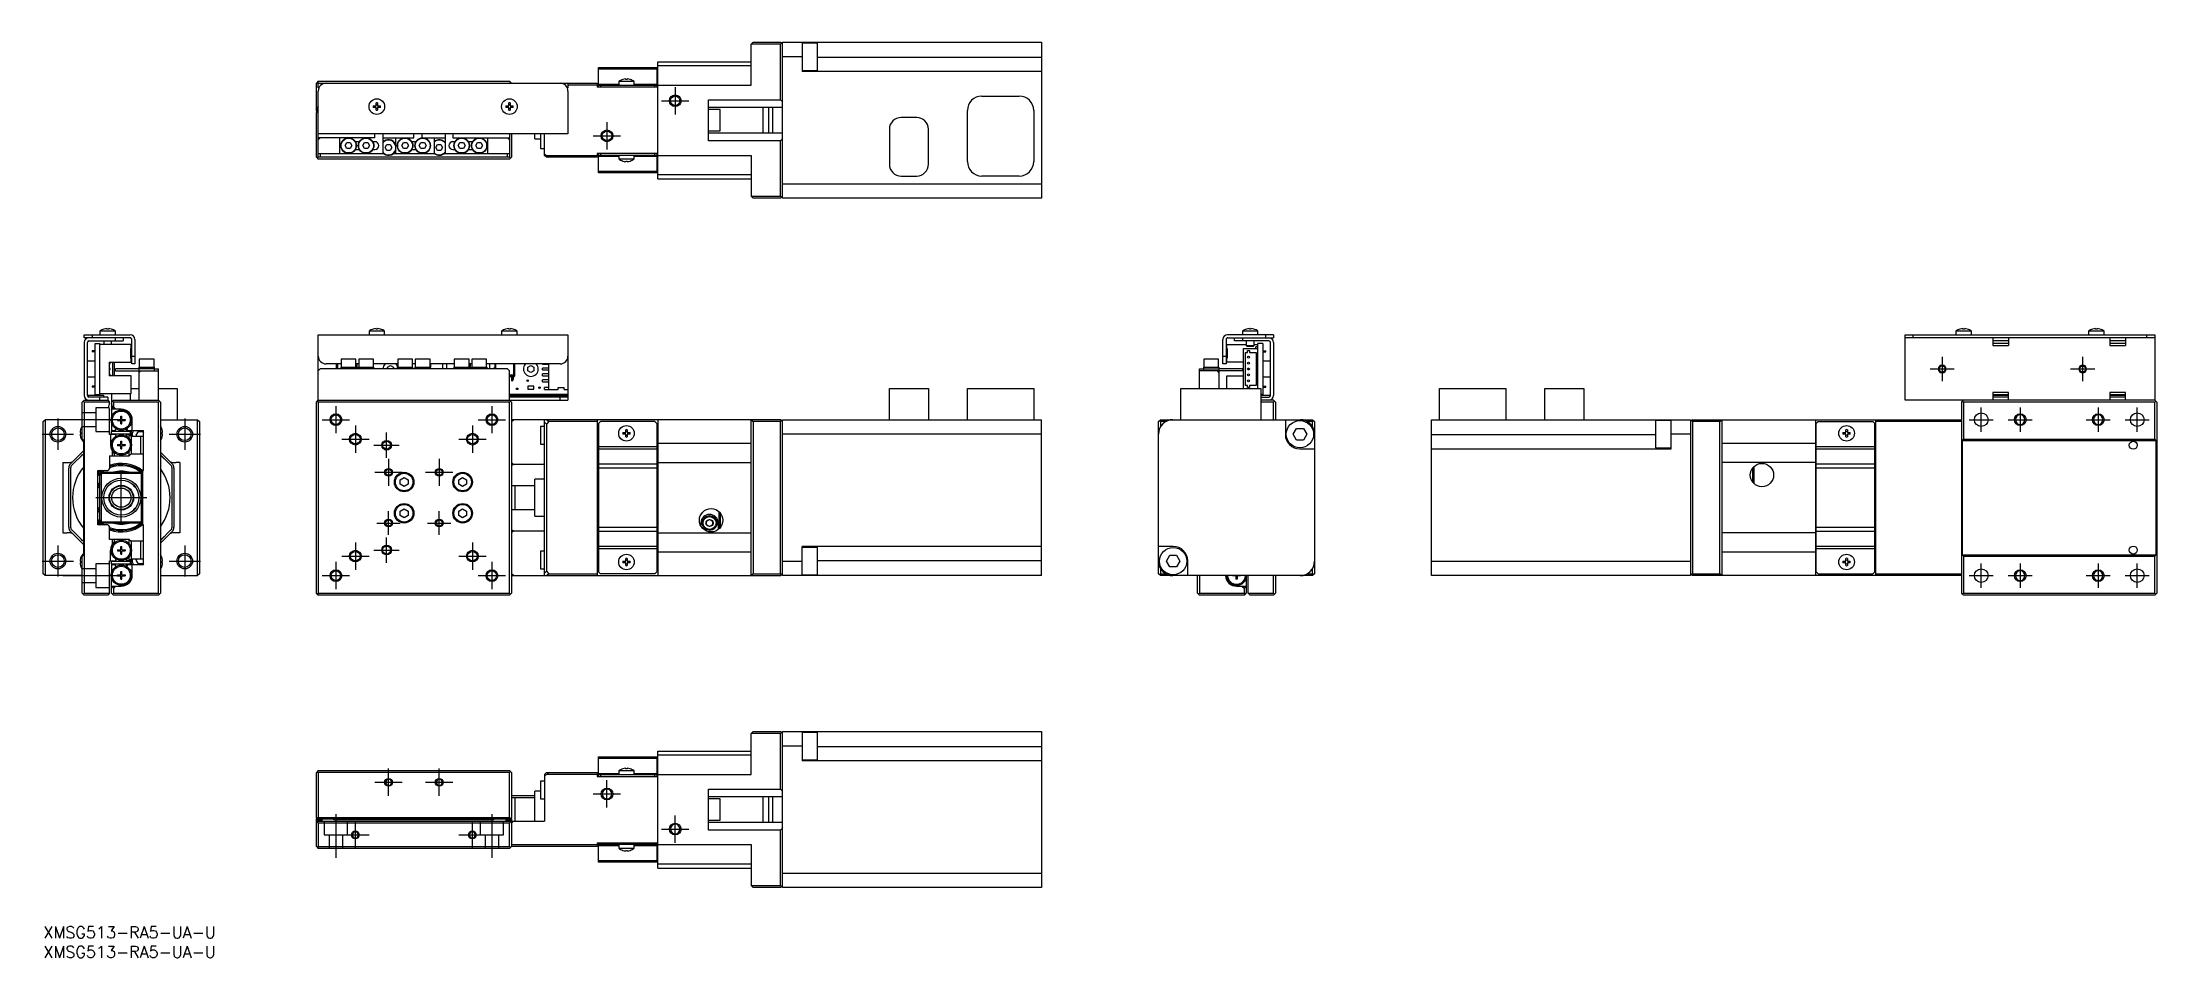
# Model space of a CAD drawing. Extents: x 0 to 542, y -8 to 227.
import ezdxf

# ---------------------------------------------------------------- set-up
doc = ezdxf.new("R2010")
doc.units = 0
doc.header["$LTSCALE"] = 0.5
doc.linetypes.add('CENTER', pattern=[50.8, 31.75, -6.35, 6.35, -6.35])
doc.linetypes.add('DASHED', pattern=[19.05, 12.7, -6.35])
for name, color, linetype in [('MSM_CENTER', 1, 'CENTER'), ('MSM_CONTINUOUS', 7, 'CONTINUOUS'), ('MSM_DASHED', 4, 'DASHED'), ('MSM_NARROW', 5, 'CONTINUOUS'), ('MSM_PART_NUMBER', 7, 'CONTINUOUS')]:
    doc.layers.add(name, color=color, linetype=linetype)
doc.styles.get("Standard").update_dxf_attribs({"font": 'txt.shx', "height": 1, "bigfont": 'bigfont.shx'})

# ---------------------------------------------------------------- blocks, each defined once
blk = doc.blocks.new('*U2')
at = {"layer": 'MSM_PART_NUMBER'}
blk.add_text('XMSG513-RA5-UA-U', height=3, dxfattribs=at).set_placement((0, -3))
blk = doc.blocks.new('*U3')
at = {"layer": 'MSM_PART_NUMBER'}
blk.add_text('XMSG513-RA5-UA-U', height=3, dxfattribs=at).set_placement((0, -8))

msp = doc.modelspace()

# ---------------------------------------------------------------- linework, layer by layer
at = {"layer": 'MSM_CENTER'}
for p, q in [((158.5, 211.8), (165.5, 211.8)), ((162, 215.3), (162, 208.3)), ((144.5, 206.3), (144.5, 199.3)), ((141, 202.8), (148, 202.8)), ((483.7, 143), (489.9, 143)), ((486.8, 146.1), (486.8, 139.9)), ((519.7, 143), (525.9, 143)), ((522.8, 146.1), (522.8, 139.9)), ((3.736544, 130.263456), (3.736544, 122.263456)), ((36.263456, 130.263456), (36.263456, 122.263456)), ((75, 133.5), (75, 126.5)), ((115, 133.5), (115, 126.5)), ((496.8, 126.9), (496.8, 133.1)), ((506.8, 133.1), (506.8, 126.9)), ((526.8, 133.1), (526.8, 126.9)), ((536.8, 126.9), (536.8, 133.1)), ((-0.263456, 126.263456), (7.736544, 126.263456)), ((20, 130), (5, 130)), ((32.263456, 126.263456), (40.263456, 126.263456)), ((71.5, 130), (78.5, 130)), ((76.5, 125), (83.5, 125)), ((80, 128.5), (80, 121.5)), ((88, 120.2), (88, 126.7)), ((106.5, 125), (113.5, 125)), ((110, 128.5), (110, 121.5)), ((111.5, 130), (118.5, 130)), ((493.7, 130), (499.9, 130)), ((503.7, 130), (509.9, 130)), ((523.7, 130), (529.9, 130)), ((533.7, 130), (539.9, 130)), ((84.75, 123.45), (91.25, 123.45)), ((88.5, 120), (88.5, 113)), ((101.5, 120), (101.5, 113)), ((20, 103.5), (20, 116.5)), ((85, 116.5), (92, 116.5)), ((98, 116.5), (105, 116.5)), ((13.5, 110), (26.5, 110)), ((85.5, 103.5), (91.5, 103.5)), ((88.5, 100.5), (88.5, 106.5)), ((98.5, 103.5), (104.5, 103.5)), ((101.5, 100.5), (101.5, 106.5)), ((3.736544, 97.736544), (3.736544, 89.736544)), ((36.263456, 97.736544), (36.263456, 89.736544)), ((80, 98.5), (80, 91.5)), ((88, 93.3), (88, 99.8)), ((110, 98.5), (110, 91.5)), ((-0.263456, 93.736544), (7.736544, 93.736544)), ((32.263456, 93.736544), (40.263456, 93.736544)), ((75, 93.5), (75, 86.5)), ((76.5, 95), (83.5, 95)), ((84.75, 96.55), (91.25, 96.55)), ((106.5, 95), (113.5, 95)), ((115, 93.5), (115, 86.5)), ((496.8, 86.9), (496.8, 93.1)), ((506.8, 93.1), (506.8, 86.9)), ((526.8, 93.1), (526.8, 86.9)), ((536.8, 86.9), (536.8, 93.1)), ((5, 90), (20, 90)), ((71.5, 90), (78.5, 90)), ((111.5, 90), (118.5, 90)), ((493.7, 90), (499.9, 90)), ((503.7, 90), (509.9, 90)), ((523.7, 90), (529.9, 90)), ((533.7, 90), (539.9, 90)), ((88.5, 33.5), (88.5, 40.5)), ((101.5, 33.5), (101.5, 40.5)), ((85, 37), (92, 37)), ((98, 37), (105, 37)), ((141, 34), (148, 34)), ((144.5, 30.5), (144.5, 37.5)), ((75, 28.85), (75, 17.65)), ((115, 28.85), (115, 17.65)), ((162, 21.5), (162, 28.5)), ((76.5, 23.5), (83.5, 23.5)), ((80, 20), (80, 27)), ((106.5, 23.5), (113.5, 23.5)), ((110, 20), (110, 27)), ((158.5, 25), (165.5, 25))]:
    msp.add_line(p, q, dxfattribs=at)
at = {"layer": 'MSM_CONTINUOUS'}
for p, q in [((182, 226.8), (181.5, 226.3)), ((189, 226.3), (181.5, 226.3)), ((181.5, 215.8), (181.5, 226.3)), ((182, 226.8), (189, 226.8)), ((189.25, 226.55), (189, 226.8)), ((189, 226.3), (189.25, 226.55)), ((189, 212.05), (189, 226.3)), ((189.25, 226.55), (189.5, 226.3)), ((189.5, 186.8), (189.5, 226.8)), ((189.5, 226.8), (255.9, 226.8)), ((194.5, 223.1), (189.5, 223.1)), ((194.5, 226.8), (194.5, 219.311775)), ((198.5, 226.563456), (194.5, 226.563456)), ((198.5, 219.563456), (198.5, 226.563456)), ((198.5, 223.011775), (255.9, 223.011775)), ((255.9, 226.8), (255.9, 186.8)), ((142.3, 215.3), (142.3, 220.3)), ((142.3, 220.3), (157.3, 220.3)), ((157.3, 219.86066), (142.3, 219.86066)), ((148.571292, 217.255732), (148.55, 217.255732)), ((149.3, 217.255732), (149.3, 217.387475)), ((149.7, 217.255732), (149.3, 217.255732)), ((149.7, 217.387475), (149.7, 217.255732)), ((150.45, 217.255732), (150.428709, 217.255732)), ((157.3, 220.3), (157.3, 215.3)), ((157.5, 221.8), (181.5, 221.8)), ((157.5, 191.8), (157.5, 221.8)), ((157.5, 220.8), (181.5, 220.8)), ((194.5, 219.563456), (198.5, 219.563456)), ((255.9, 219.311775), (194.5, 219.311775)), ((70.5, 216.8), (70, 216.3)), ((70, 209.1), (70, 216.3)), ((70.25, 216.55), (70.5, 216.3)), ((70.5, 216.8), (119.5, 216.8)), ((70.5, 215.1), (70.5, 216.3)), ((70.5, 216.3), (142, 216.3)), ((70.66697, 215.1), (70.5, 215.1)), ((70.5, 197.3), (70.5, 214.3)), ((120, 216.3), (119.5, 216.8)), ((119.5, 216.3), (119.75, 216.55)), ((134.5, 215.1), (134.333031, 215.1)), ((134.5, 216.3), (134.5, 215.1)), ((142, 215.8), (134.5, 215.8)), ((134.5, 214.3), (134.5, 203.3)), ((142, 216.3), (142, 215.3)), ((157.5, 215.3), (142, 215.3)), ((142.3, 216.092893), (147.5, 216.092893)), ((142.3, 215.8), (157.3, 215.8)), ((142.8, 215.8), (142.8, 215.3)), ((151.5, 216.697999), (147.5, 216.697999)), ((147.5, 216.697999), (147.5, 215.8)), ((151.5, 215.8), (151.5, 216.697999)), ((151.5, 216.092893), (157.3, 216.092893)), ((156.8, 215.3), (156.8, 215.8)), ((157.5, 215.8), (181.5, 215.8)), ((163.2, 211.532287), (163.2, 212.067713)), ((170.5, 212.05), (189, 212.05)), ((170.5, 201.55), (170.5, 212.05)), ((189.5, 211.55), (189, 212.05)), ((240.6, 213), (250.2, 213)), ((70.5, 210.3), (70, 209.8)), ((70.5, 209.8), (70, 209.8)), ((70, 209.6), (70.5, 209.6)), ((70.5, 209.3), (70, 208.8)), ((70.1, 209), (70, 209.1)), ((70, 197.3), (70, 208.8)), ((70.1, 208.9), (70.1, 209.1)), ((70.5, 208.8), (70.25, 209.05)), ((70.5, 209.4), (70.4, 209.4)), ((70.4, 209.4), (70.4, 209.2)), ((84.571292, 210.5), (85.3, 210.5)), ((85.3, 210.1), (84.571292, 210.1)), ((85.3, 210.5), (85.3, 211.228708)), ((85.3, 209.371291), (85.3, 210.1)), ((85.7, 211.228708), (85.7, 210.5)), ((85.7, 210.5), (86.428709, 210.5)), ((85.7, 210.1), (85.7, 209.371291)), ((86.428709, 210.1), (85.7, 210.1)), ((118.571292, 210.5), (119.3, 210.5)), ((119.3, 210.1), (118.571292, 210.1)), ((119.3, 210.5), (119.3, 211.228708)), ((119.3, 209.371291), (119.3, 210.1)), ((119.7, 211.228708), (119.7, 210.5)), ((119.7, 210.5), (120.428709, 210.5)), ((119.7, 210.1), (119.7, 209.371291)), ((120.428709, 210.1), (119.7, 210.1)), ((189.5, 210.05), (170.5, 210.05)), ((173.5, 209.55), (170.5, 209.55)), ((173.5, 204.05), (173.5, 209.55)), ((184.5, 210.05), (184.5, 203.55)), ((186, 203.55), (186, 210.05)), ((187, 203.55), (187, 210.05)), ((223.9, 207.5), (219.9, 207.5)), ((236.9, 196.2), (236.9, 209.3)), ((253.9, 209.3), (253.9, 196.2)), ((134.5, 203.3), (70.5, 203.3)), ((85, 202.3), (70.5, 202.3)), ((70.5, 201.8), (71, 202.3)), ((76, 198.3), (76, 202.3)), ((77.383975, 200.3), (77.816988, 201.05)), ((77.816988, 201.05), (78.683013, 201.05)), ((78.683013, 201.05), (79.116026, 200.3)), ((81.01795, 201.3), (79.982051, 201.3)), ((81.883975, 200.3), (82.316988, 201.05)), ((82.316988, 201.05), (83.183013, 201.05)), ((83.183013, 201.05), (83.616026, 200.3)), ((85, 201.3), (84.482051, 201.3)), ((85, 202.3), (85, 203.3)), ((87, 203.3), (87, 198.3)), ((87, 202.3), (95, 202.3)), ((90.3, 202.3), (90.3, 198.3)), ((91.883975, 200.3), (92.316988, 201.05)), ((92.316988, 201.05), (93.183013, 201.05)), ((93.183013, 201.05), (93.616026, 200.3)), ((95.51795, 201.3), (94.482051, 201.3)), ((95, 202.3), (95, 203.3)), ((96.383975, 200.3), (96.816988, 201.05)), ((96.816988, 201.05), (97.683013, 201.05)), ((97, 203.3), (97, 202.3)), ((97, 202.3), (103, 202.3)), ((97.683013, 201.05), (98.116026, 200.3)), ((100.3, 198.3), (100.3, 202.3)), ((103, 203.3), (103, 198.3)), ((105, 203.3), (105, 202.3)), ((105, 202.3), (119.5, 202.3)), ((105.51795, 201.3), (105, 201.3)), ((106.383975, 200.3), (106.816988, 201.05)), ((106.816988, 201.05), (107.683013, 201.05)), ((107.683013, 201.05), (108.116026, 200.3)), ((110.01795, 201.3), (108.982051, 201.3)), ((110.883975, 200.3), (111.316988, 201.05)), ((111.316988, 201.05), (112.183013, 201.05)), ((112.183013, 201.05), (112.616026, 200.3)), ((114, 198.3), (114, 202.3)), ((119, 202.3), (119.5, 201.8)), ((119.5, 203.3), (119.5, 197.3)), ((120, 203.3), (120, 197.3)), ((126, 202.05), (126, 203.3)), ((126, 202.05), (127.5, 202.05)), ((127.5, 203.3), (127.5, 199.55)), ((128.5, 197.8), (128.5, 203.3)), ((170.5, 204.05), (173.5, 204.05)), ((170.5, 203.55), (189.5, 203.55)), ((189, 201.55), (170.5, 201.55)), ((189, 201.55), (189.5, 202.05)), ((189, 187.3), (189, 201.55)), ((216.9, 204.5), (216.9, 195.5)), ((226.9, 195.5), (226.9, 204.5)), ((70, 197.3), (70.5, 196.8)), ((70.25, 197.05), (70.5, 197.3)), ((70.5, 198.3), (87.177125, 198.3)), ((119.5, 197.3), (70.5, 197.3)), ((119.5, 196.8), (70.5, 196.8)), ((71, 198.3), (71, 197.3)), ((77.816988, 199.55), (77.383975, 200.3)), ((78.683013, 199.55), (77.816988, 199.55)), ((79.116026, 200.3), (78.683013, 199.55)), ((79.982051, 199.3), (81.01795, 199.3)), ((82.316988, 199.55), (81.883975, 200.3)), ((83.183013, 199.55), (82.316988, 199.55)), ((83.616026, 200.3), (83.183013, 199.55)), ((84.482051, 199.3), (85, 199.3)), ((87.633975, 199.8), (88.066988, 200.55)), ((88.066988, 199.05), (87.633975, 199.8)), ((88.066988, 200.55), (88.933013, 200.55)), ((88.933013, 199.05), (88.066988, 199.05)), ((88.933013, 200.55), (89.366026, 199.8)), ((89.366026, 199.8), (88.933013, 199.05)), ((89.822876, 198.3), (100.3, 198.3)), ((92.316988, 199.55), (91.883975, 200.3)), ((93.183013, 199.55), (92.316988, 199.55)), ((93.616026, 200.3), (93.183013, 199.55)), ((94.482051, 199.3), (95.51795, 199.3)), ((96.816988, 199.55), (96.383975, 200.3)), ((97.683013, 199.55), (96.816988, 199.55)), ((98.116026, 200.3), (97.683013, 199.55)), ((100.633975, 199.8), (101.066988, 200.55)), ((101.066988, 199.05), (100.633975, 199.8)), ((101.066988, 200.55), (101.933013, 200.55)), ((101.933013, 199.05), (101.066988, 199.05)), ((101.933013, 200.55), (102.366026, 199.8)), ((102.366026, 199.8), (101.933013, 199.05)), ((102.822876, 198.3), (119.5, 198.3)), ((105, 199.3), (105.51795, 199.3)), ((106.816988, 199.55), (106.383975, 200.3)), ((107.683013, 199.55), (106.816988, 199.55)), ((108.116026, 200.3), (107.683013, 199.55)), ((108.982051, 199.3), (110.01795, 199.3)), ((111.316988, 199.55), (110.883975, 200.3)), ((112.183013, 199.55), (111.316988, 199.55)), ((112.616026, 200.3), (112.183013, 199.55)), ((119, 197.3), (119, 198.3)), ((119.5, 197.3), (119.75, 197.05)), ((119.5, 196.8), (120, 197.3)), ((127.5, 199.55), (128.5, 199.55)), ((128.5, 198.106186), (129.112373, 197.8)), ((129, 197.3), (128.5, 197.8)), ((142, 197.3), (129, 197.3)), ((129.112373, 197.8), (142, 197.8)), ((129.112373, 197.8), (129.612373, 197.3)), ((157.5, 198.3), (142, 198.3)), ((142, 198.3), (142, 197.3)), ((142.3, 193.3), (142.3, 198.3)), ((157.3, 197.8), (142.3, 197.8)), ((147.5, 197.507106), (142.3, 197.507106)), ((142.8, 198.3), (142.8, 197.8)), ((147.5, 197.8), (147.5, 196.902)), ((147.5, 196.902), (151.5, 196.902)), ((148.55, 196.344267), (148.571292, 196.344267)), ((149.3, 196.344267), (149.7, 196.344267)), ((149.3, 196.212524), (149.3, 196.344267)), ((149.7, 196.344267), (149.7, 196.212524)), ((150.428709, 196.344267), (150.45, 196.344267)), ((151.5, 196.902), (151.5, 197.8)), ((157.3, 197.507106), (151.5, 197.507106)), ((156.8, 197.8), (156.8, 198.3)), ((157.3, 198.3), (157.3, 193.3)), ((157.5, 197.8), (181.5, 197.8)), ((181.5, 197.8), (181.5, 187.3)), ((142.3, 193.739339), (157.3, 193.739339)), ((157.3, 193.3), (142.3, 193.3)), ((181.5, 192.8), (157.5, 192.8)), ((157.5, 191.8), (181.5, 191.8)), ((189.5, 190.5), (255.9, 190.5)), ((219.9, 192.5), (223.9, 192.5)), ((250.2, 192.5), (240.6, 192.5)), ((181.5, 187.3), (189, 187.3)), ((181.5, 187.3), (182, 186.8)), ((189, 186.8), (182, 186.8)), ((189.25, 187.05), (189, 187.3)), ((189, 186.8), (189.5, 187.3)), ((255.9, 186.8), (189.5, 186.8)), ((10.5, 151), (10.5, 151.8)), ((10.5, 151.8), (22.3, 151.8)), ((12.5, 151.8), (12.5, 151)), ((18.5, 152.697999), (14.5, 152.697999)), ((14.5, 152.697999), (14.5, 151.8)), ((15.571291, 153.255732), (15.55, 153.255732)), ((16.3, 153.255732), (16.3, 153.387476)), ((16.7, 153.255732), (16.3, 153.255732)), ((16.7, 153.387476), (16.7, 153.255732)), ((17.45, 153.255732), (17.428709, 153.255732)), ((18.5, 151.8), (18.5, 152.697999)), ((70.5, 135), (70.5, 151.8)), ((70.5, 151.8), (134.5, 151.8)), ((87.5, 152.697999), (83.5, 152.697999)), ((83.5, 152.697999), (83.5, 151.8)), ((84.571292, 153.255732), (84.55, 153.255732)), ((85.3, 153.255732), (85.3, 153.387476)), ((85.7, 153.255732), (85.3, 153.255732)), ((85.7, 153.387476), (85.7, 153.255732)), ((86.45, 153.255732), (86.428709, 153.255732)), ((87.5, 151.8), (87.5, 152.697999)), ((121.5, 152.697999), (117.5, 152.697999)), ((117.5, 152.697999), (117.5, 151.8)), ((118.571292, 153.255732), (118.55, 153.255732)), ((119.3, 153.255732), (119.3, 153.387476)), ((119.7, 153.255732), (119.3, 153.255732)), ((119.7, 153.387476), (119.7, 153.255732)), ((120.45, 153.255732), (120.428709, 153.255732)), ((121.5, 151.8), (121.5, 152.697999)), ((134.5, 151.8), (134.5, 135)), ((315.4, 151.8), (303.6, 151.8)), ((311.4, 152.697999), (307.4, 152.697999)), ((307.4, 152.697999), (307.4, 151.8)), ((308.471292, 153.255732), (308.45, 153.255732)), ((309.2, 153.255732), (309.2, 153.387476)), ((309.6, 153.255732), (309.2, 153.255732)), ((309.6, 153.387476), (309.6, 153.255732)), ((310.35, 153.255732), (310.328709, 153.255732)), ((311.4, 151.8), (311.4, 152.697999)), ((313.4, 151), (313.4, 151.8)), ((315.4, 151.8), (315.4, 151)), ((477.3, 151.8), (541.3, 151.8)), ((477.3, 135), (477.3, 151.8)), ((479.3, 151.8), (479.3, 151)), ((494.3, 152.697999), (490.3, 152.697999)), ((490.3, 152.697999), (490.3, 151.8)), ((491.371291, 153.255732), (491.35, 153.255732)), ((492.1, 153.255732), (492.1, 153.387476)), ((492.5, 153.255732), (492.1, 153.255732)), ((492.5, 153.387476), (492.5, 153.255732)), ((493.25, 153.255732), (493.228709, 153.255732)), ((494.3, 151.8), (494.3, 152.697999)), ((528.3, 152.697999), (524.3, 152.697999)), ((524.3, 152.697999), (524.3, 151.8)), ((525.371291, 153.255732), (525.35, 153.255732)), ((526.1, 153.255732), (526.1, 153.387476)), ((526.5, 153.255732), (526.1, 153.255732)), ((526.5, 153.387476), (526.5, 153.255732)), ((527.25, 153.255732), (527.228709, 153.255732)), ((528.3, 151.8), (528.3, 152.697999)), ((539.3, 151), (539.3, 151.8)), ((541.3, 151.8), (541.3, 135)), ((22.2, 151), (10.5, 151)), ((10.5, 149.8), (10.5, 136.2)), ((11.3, 136.2), (11.3, 149.8)), ((11.7, 150.2), (20.5, 150.2)), ((12.5, 147.625), (12.5, 147.375)), ((13.3, 147.625), (12.5, 147.625)), ((13.3, 147.375), (12.5, 147.375)), ((13.3, 149.5), (14.5, 149.5)), ((13.3, 136.5), (13.3, 149.5)), ((14.5, 136.5), (14.5, 149.5)), ((22.5, 149.25), (14.5, 149.25)), ((15.5, 150.199981), (15.5, 149.25)), ((17.5, 149.25), (17.5, 150.199981)), ((18.5, 150.2), (18.5, 151)), ((20.5, 151), (20.5, 150.2)), ((22.4, 145.75), (22.4, 148.25)), ((22.5, 148.25), (22.4, 148.25)), ((22.4, 147.45), (22.5, 147.45)), ((22.4, 147.075), (22.5, 147.075)), ((22.4, 146.925), (22.5, 146.925)), ((22.4, 146.55), (22.5, 146.55)), ((22.5, 148.25), (22.5, 149.25)), ((22.5, 146.55), (22.5, 147.45)), ((22.7, 144.3), (22.7, 150.5)), ((23.5, 150.6), (23.5, 144.3)), ((302.4, 144.3), (302.4, 150.6)), ((303.2, 150.5), (303.2, 144.3)), ((303.4, 149.25), (308.4, 149.25)), ((303.4, 148.25), (303.4, 149.25)), ((303.4, 148.25), (303.5, 148.25)), ((303.4, 147.45), (303.4, 146.55)), ((303.5, 147.45), (303.4, 147.45)), ((303.5, 147.075), (303.4, 147.075)), ((303.5, 146.925), (303.4, 146.925)), ((303.5, 146.55), (303.4, 146.55)), ((303.5, 148.25), (303.5, 145.75)), ((303.7, 151), (315.4, 151)), ((305.4, 150.2), (305.4, 151)), ((314.2, 150.2), (305.4, 150.2)), ((307.4, 151), (307.4, 150.2)), ((307.7, 148.25), (311.4, 148.25)), ((307.7, 138), (307.7, 148.25)), ((308.2, 147.25), (308.75, 147.25)), ((308.2, 138.75), (308.2, 147.25)), ((308.4, 150.199981), (308.4, 149)), ((308.4, 149), (310.4, 149)), ((308.4, 149), (308.6, 148.8)), ((310.2, 148.8), (308.6, 148.8)), ((308.75, 147.25), (308.75, 147.75)), ((308.75, 147.75), (309.25, 147.75)), ((309.25, 147.75), (309.25, 147.25)), ((309.25, 147.25), (310.9, 147.25)), ((310.2, 148.8), (310.4, 149)), ((310.4, 149), (310.4, 150.199981)), ((310.4, 149.25), (311.4, 149.25)), ((311.4, 148.705), (310.85, 148.705)), ((310.85, 148.25), (310.85, 148.705)), ((310.9, 147.25), (310.9, 138.75)), ((312.6, 149.5), (311.4, 149.5)), ((311.4, 138), (311.4, 149.5)), ((312.6, 149.5), (312.6, 136.5)), ((312.6, 147.625), (313.4, 147.625)), ((312.6, 147.375), (313.4, 147.375)), ((313.4, 147.375), (313.4, 147.625)), ((314.6, 136.2), (314.6, 149.8)), ((315.4, 149.8), (315.4, 136.2)), ((541.3, 151), (477.3, 151)), ((499.8, 151), (499.8, 149)), ((503.8, 150.2), (499.8, 150.2)), ((503.8, 149.5), (499.8, 149.5)), ((499.8, 149), (503.8, 149)), ((503.8, 151), (503.8, 149)), ((529.8, 151), (529.8, 149)), ((533.8, 150.2), (529.8, 150.2)), ((533.8, 149.5), (529.8, 149.5)), ((529.8, 149), (533.8, 149)), ((533.8, 151), (533.8, 149)), ((13.3, 145), (11.3, 145)), ((11.3, 141), (13.3, 141)), ((17, 144.75), (22.5, 144.75)), ((17, 141.25), (17, 144.75)), ((22.5, 141.25), (17, 141.25)), ((17.7, 144.75), (17.7, 141.25)), ((18.2, 144.75), (18.2, 141.25)), ((18.5, 142.5), (18.5, 143.000002)), ((28.5, 143.000002), (18.5, 143.000002)), ((18.5, 142.5), (29.5, 142.5)), ((22.5, 145.75), (22.4, 145.75)), ((22.5, 144.75), (22.5, 145.75)), ((22.5, 136.75), (22.5, 141.25)), ((22.7, 146.3), (23.5, 146.3)), ((23.5, 144.3), (22.7, 144.3)), ((24.5, 143.5), (24.5, 135)), ((24.5, 143.5), (28.5, 143.5)), ((24.5, 142), (25, 142.5)), ((28.4, 145.5), (24.6, 145.5)), ((24.6, 145.5), (24.6, 143.5)), ((28.4, 143.5), (28.4, 145.5)), ((28.5, 142.5), (28.5, 143.5)), ((28.5, 143), (29.5, 143)), ((29.5, 135), (29.5, 143)), ((71, 143), (70.5, 142.5)), ((119, 143), (71, 143)), ((76.35, 144.3), (72.5, 144.3)), ((75.2, 143), (75.2, 144.3)), ((75.5, 143), (75.5, 144.3)), ((76.25, 143.5), (80.25, 143.5)), ((76.25, 143.5), (76.25, 143)), ((80.15, 145.5), (76.35, 145.5)), ((76.35, 145.5), (76.35, 143.5)), ((80.15, 143.5), (80.15, 145.5)), ((80.85, 144.3), (80.15, 144.3)), ((80.25, 143), (80.25, 143.5)), ((80.5, 143.000002), (80.5, 144.3)), ((80.75, 143.5), (84.75, 143.5)), ((80.75, 143.5), (80.75, 143)), ((84.65, 145.5), (80.85, 145.5)), ((80.85, 145.5), (80.85, 143.5)), ((84.65, 143.5), (84.65, 145.5)), ((90.85, 144.3), (84.65, 144.3)), ((84.665, 143.5), (84.665, 144.3)), ((84.75, 143), (84.75, 143.5)), ((88.25, 143.433013), (89, 143.866026)), ((88.25, 143), (88.25, 143.433013)), ((89, 143.866026), (89.75, 143.433013)), ((89.75, 143.433013), (89.75, 143)), ((90.75, 143.5), (94.75, 143.5)), ((90.75, 143.5), (90.75, 143)), ((94.65, 145.5), (90.85, 145.5)), ((90.85, 145.5), (90.85, 143.5)), ((94.65, 143.5), (94.65, 145.5)), ((95.35, 144.3), (94.65, 144.3)), ((94.75, 143), (94.75, 143.5)), ((95.25, 143.5), (99.25, 143.5)), ((95.25, 143.5), (95.25, 143)), ((99.15, 145.5), (95.35, 145.5)), ((95.35, 145.5), (95.35, 143.5)), ((99.15, 143.5), (99.15, 145.5)), ((105.35, 144.3), (99.15, 144.3)), ((99.245, 144.3), (99.245, 143.5)), ((99.25, 143), (99.25, 143.5)), ((102.445, 143), (102.445, 144.3)), ((103.3725, 144.3), (103.3725, 143)), ((105.25, 143.5), (109.25, 143.5)), ((105.25, 143.5), (105.25, 143)), ((109.15, 145.5), (105.35, 145.5)), ((105.35, 145.5), (105.35, 143.5)), ((109.15, 143.5), (109.15, 145.5)), ((109.85, 144.3), (109.15, 144.3)), ((109.25, 143), (109.25, 143.5)), ((109.5, 143), (109.5, 144.3)), ((109.75, 143.5), (113.75, 143.5)), ((109.75, 143.5), (109.75, 143)), ((113.65, 145.5), (109.85, 145.5)), ((109.85, 145.5), (109.85, 143.5)), ((113.65, 143.5), (113.65, 145.5)), ((132.5, 144.3), (113.65, 144.3)), ((113.75, 143), (113.75, 143.5)), ((114.5, 143), (114.5, 144.3)), ((115.855, 143), (115.855, 144.3)), ((115.955, 144.3), (115.955, 143)), ((119.5, 142.5), (119, 143)), ((119.5, 135), (119.5, 142.5)), ((119.5, 141.471421), (120.755, 141.471421)), ((120.655, 141.400711), (119.5, 141.400711)), ((119.5, 141.079289), (120.655, 141.079289)), ((120.655, 141.05), (119.5, 141.05)), ((119.995, 141.05), (119.995, 140.316395)), ((119.995, 140.94), (120.425, 140.94)), ((120.425, 141.05), (120.425, 140.316395)), ((120.655, 141.05), (120.655, 144.3)), ((120.655, 141.400711), (120.662846, 141.400929)), ((120.655, 141.079289), (120.662846, 141.079507)), ((120.662846, 141.400929), (120.670644, 141.401581)), ((120.662846, 141.079507), (120.670644, 141.08016)), ((120.670644, 141.401581), (120.678345, 141.402665)), ((120.670644, 141.08016), (120.678345, 141.081243)), ((120.678345, 141.402665), (120.685902, 141.404172)), ((120.678345, 141.081243), (120.685902, 141.08275)), ((120.685902, 141.404172), (120.693269, 141.406093)), ((120.685902, 141.08275), (120.693269, 141.084672)), ((120.693269, 141.406093), (120.700399, 141.408418)), ((120.693269, 141.084672), (120.700399, 141.086996)), ((120.700399, 141.408418), (120.70725, 141.411131)), ((120.700399, 141.086996), (120.70725, 141.089709)), ((120.70725, 141.411131), (120.713779, 141.414215)), ((120.70725, 141.089709), (120.713779, 141.092794)), ((120.713779, 141.414215), (120.719945, 141.417653)), ((120.713779, 141.092794), (120.719945, 141.096231)), ((120.719945, 141.417653), (120.725711, 141.421421)), ((120.719945, 141.096231), (120.725711, 141.1)), ((120.725711, 141.421421), (120.731041, 141.425499)), ((120.725711, 141.1), (120.731041, 141.104077)), ((120.731041, 141.425499), (120.735902, 141.429859)), ((120.731041, 141.104077), (120.735902, 141.108437)), ((120.735902, 141.429859), (120.740264, 141.434475)), ((120.735902, 141.108437), (120.740264, 141.113054)), ((120.740264, 141.434475), (120.744101, 141.43932)), ((120.740264, 141.113054), (120.744101, 141.117898)), ((120.744101, 141.43932), (120.747388, 141.444362)), ((120.744101, 141.117898), (120.747388, 141.12294)), ((120.747388, 141.444362), (120.750106, 141.449571)), ((120.747388, 141.12294), (120.750106, 141.128149)), ((120.750106, 141.449571), (120.752237, 141.454914)), ((120.750106, 141.128149), (120.752237, 141.133493)), ((120.752237, 141.454914), (120.753769, 141.46036)), ((120.752237, 141.133493), (120.753769, 141.138939)), ((120.753769, 141.46036), (120.754692, 141.465874)), ((120.753769, 141.138939), (120.754692, 141.144452)), ((120.754692, 141.465874), (120.755, 141.471421)), ((120.754692, 141.144452), (120.755, 141.15)), ((120.755, 144.3), (120.755, 141.15)), ((124.25, 143.433013), (125, 143.866026)), ((124.25, 142.566987), (124.25, 143.433013)), ((125, 142.133975), (124.25, 142.566987)), ((125, 143.866026), (125.75, 143.433013)), ((125.75, 142.566987), (125, 142.133975)), ((125.75, 143.433013), (125.75, 142.566987)), ((128, 144.25), (128, 144.3)), ((128, 144.25), (129.5, 144.25)), ((128, 142.75), (128, 143.25)), ((129.5, 143.25), (128, 143.25)), ((128, 142.75), (129.5, 142.75)), ((128, 141.25), (128, 141.75)), ((129.5, 141.75), (128, 141.75)), ((128, 141.25), (129.5, 141.25)), ((129.5, 144.3), (129.5, 137.75)), ((296.4, 143), (297.4, 143)), ((296.4, 138), (296.4, 143)), ((307.4, 142.5), (296.4, 142.5)), ((297.4, 143.5), (297.4, 142.5)), ((297.4, 143.5), (301.4, 143.5)), ((297.4, 143), (301.4, 143.000002)), ((301.3, 145.5), (297.5, 145.5)), ((297.5, 145.5), (297.5, 143.5)), ((300.9, 142.5), (301.4, 142)), ((301.3, 143.5), (301.3, 145.5)), ((301.4, 143.5), (301.4, 138)), ((307.4, 143.000002), (301.4, 143.000002)), ((302.4, 146.3), (303.2, 146.3)), ((303.2, 144.3), (302.4, 144.3)), ((303.4, 144.75), (303.4, 145.75)), ((303.4, 145.75), (303.5, 145.75)), ((307.7, 144.75), (303.4, 144.75)), ((303.4, 141.25), (307.7, 141.25)), ((303.4, 138), (303.4, 141.25)), ((307.4, 143.000002), (307.4, 142.5)), ((314.6, 145), (312.6, 145)), ((312.6, 141), (314.6, 141)), ((11.5, 136.3), (15.5, 136.3)), ((11.5, 136.3), (11.5, 135.85359)), ((16.5, 135.8), (11.7, 135.8)), ((12.5, 138.625), (12.5, 138.375)), ((13.3, 138.625), (12.5, 138.625)), ((13.3, 138.375), (12.5, 138.375)), ((13.3, 136.5), (14.5, 136.5)), ((13.8, 136.3), (13.8, 136.5)), ((14.5, 136.75), (22.5, 136.75)), ((14.5, 135), (14.5, 135.8)), ((15.5, 135.8), (15.5, 136.3)), ((16.5, 135.8), (16.5, 135)), ((17.5, 136.75), (17.5, 130.614143)), ((22.3, 136.75), (22.3, 135)), ((22.5, 138), (24.5, 138)), ((29.5, 138), (34.3, 138)), ((34.3, 138), (34.3, 130)), ((134.5, 136.5), (119.5, 136.5)), ((119.5, 136.2), (134.5, 136.2)), ((134.5, 135.8), (119.5, 135.8)), ((120.425, 140.61), (119.995, 140.61)), ((120.425, 140.51), (119.995, 140.51)), ((120.11, 140.25), (119.995, 140.316395)), ((120.11, 140), (120.11, 140.25)), ((120.11, 140), (120.31, 140)), ((120.425, 140.316395), (120.31, 140.25)), ((120.31, 140.25), (120.31, 140)), ((124.175, 138.6375), (124.175, 137.8375)), ((125.775, 138.6375), (124.175, 138.6375)), ((124.175, 137.8375), (125.775, 137.8375)), ((125.775, 137.8375), (125.775, 138.6375)), ((128, 139.75), (128, 140.25)), ((129.5, 140.25), (128, 140.25)), ((128, 139.75), (129.5, 139.75)), ((128.5, 137.75), (128.5, 138.25)), ((129.5, 138.25), (128.5, 138.25)), ((128.5, 137.75), (132, 137.75)), ((132, 138.25), (133.5, 138.25)), ((132, 137.75), (132, 138.25)), ((132.5, 135), (132.5, 135.8)), ((133.5, 137.75), (133.5, 138.25)), ((133.5, 137.75), (134.5, 137.75)), ((216.9, 130), (216.9, 138)), ((216.9, 138), (226.9, 138)), ((226.9, 138), (226.9, 130)), ((236.9, 130), (236.9, 138)), ((236.9, 138), (253.9, 138)), ((253.9, 138), (253.9, 130)), ((291.6, 130), (291.6, 138)), ((291.6, 138), (312.1, 138)), ((308.75, 138.75), (308.2, 138.75)), ((308.75, 138.25), (308.75, 138.75)), ((309.25, 138.25), (308.75, 138.25)), ((309.25, 138.75), (309.25, 138.25)), ((310.9, 138.75), (309.25, 138.75)), ((312.1, 138), (312.1, 130)), ((312.6, 136.5), (312.1, 136.5)), ((312.1, 135.8), (314.2, 135.8)), ((312.111325, 136.3), (314.4, 136.3)), ((312.6, 138.625), (313.4, 138.625)), ((312.6, 138.375), (313.4, 138.375)), ((313.4, 138.375), (313.4, 138.625)), ((314.4, 135.85359), (314.4, 136.3)), ((357.9, 130), (357.9, 138)), ((357.9, 138), (374.9, 138)), ((374.9, 138), (374.9, 130)), ((384.9, 130), (384.9, 138)), ((384.9, 138), (394.9, 138)), ((394.9, 138), (394.9, 130)), ((503.8, 137), (499.8, 137)), ((499.8, 137), (499.8, 135)), ((499.8, 136.5), (503.8, 136.5)), ((499.8, 136.3), (503.8, 136.3)), ((503.8, 135.8), (499.8, 135.8)), ((503.8, 135), (503.8, 137)), ((533.8, 137), (529.8, 137)), ((529.8, 137), (529.8, 135)), ((529.8, 136.5), (533.8, 136.5)), ((529.8, 136.3), (533.8, 136.3)), ((533.8, 135.8), (529.8, 135.8)), ((533.8, 135), (533.8, 137)), ((10, 134.5), (10.5, 135)), ((10, 125), (10, 134.5)), ((10.25, 134.75), (10.5, 134.5)), ((10.5, 135), (16.5, 135)), ((10.5, 134.5), (10.5, 85.5)), ((17, 134.5), (10.5, 134.5)), ((16.5, 135), (17, 134.5)), ((17, 134.061438), (17, 134.5)), ((17, 126.2), (17, 132.738562)), ((17.5, 134.5), (18, 135)), ((20, 132.7), (17.5, 132.7)), ((18, 133.3), (17.575736, 132.7)), ((17.75, 134.75), (18, 134.5)), ((18, 135), (29.5, 135)), ((18, 134.5), (18, 133.3)), ((29.5, 134.5), (18, 134.5)), ((18.6, 132.7), (18, 133.3)), ((19.855, 130.9), (20.145, 130.9)), ((19.855, 130.105), (19.855, 130.9)), ((20.145, 130.370007), (19.855, 130.370007)), ((20.145, 130.105), (20.145, 130.9)), ((30, 134.5), (29.5, 135)), ((29.5, 134.5), (29.75, 134.75)), ((29.5, 85.5), (29.5, 134.5)), ((30, 134.5), (30, 85.5)), ((70, 134.5), (70.5, 135)), ((70, 85.5), (70, 134.5)), ((70.25, 134.75), (70.5, 134.5)), ((70.5, 135), (134.5, 135)), ((70.5, 134.5), (70.5, 85.5)), ((119.5, 134.5), (70.5, 134.5)), ((119.5, 135), (120, 134.5)), ((119.5, 134.5), (119.75, 134.75)), ((119.5, 85.5), (119.5, 134.5)), ((120, 134.5), (120, 85.5)), ((315.4, 135), (312.1, 135)), ((315.4, 134.5), (312.1, 134.5)), ((315.4, 135), (315.9, 134.5)), ((315.4, 134.5), (315.65, 134.75)), ((315.4, 130), (315.4, 134.5)), ((315.9, 134.5), (315.9, 130)), ((541.3, 135), (477.3, 135)), ((491.8, 134.5), (492.05, 134.75)), ((491.8, 85.5), (491.8, 134.5)), ((492.3, 135), (492.05, 134.75)), ((492.05, 134.75), (492.3, 134.5)), ((492.3, 134.5), (492.3, 125)), ((541.3, 134.5), (492.3, 134.5)), ((541.8, 134.5), (541.3, 135)), ((541.3, 134.5), (541.55, 134.75)), ((541.3, 125), (541.3, 134.5)), ((541.8, 134.5), (541.8, 85.5)), ((0, 129.5), (0.5, 130)), ((0, 90.5), (0, 129.5)), ((0.5, 130), (0.5, 90)), ((10, 130), (0.5, 130)), ((9.412525, 126.7), (9.544268, 126.7)), ((9.544268, 126.3), (9.412525, 126.3)), ((9.544268, 127.45), (9.544268, 127.428709)), ((9.544268, 126.7), (9.544268, 126.3)), ((9.544268, 125.571291), (9.544268, 125.55)), ((10.35, 124.65), (10, 125)), ((10.102001, 124.897999), (10.102001, 124.5)), ((17.401924, 130), (17, 130)), ((18.455588, 126.2), (17, 126.2)), ((17.2, 126.2), (17.2, 123.5)), ((22.385, 127), (17.385, 127)), ((17.385, 127), (17.385, 126.4)), ((17.385, 126.4), (22.385, 126.4)), ((17.5, 129.185857), (17.5, 127.2)), ((17.5, 127.2), (18.455588, 127.2)), ((18.455588, 127.2), (18.625185, 127.49375)), ((18.455588, 126.2), (18.625185, 125.90625)), ((19, 130.045), (19.795, 130.045)), ((19, 130.045), (19, 129.755)), ((19, 129.755), (19.795, 129.755)), ((19.529993, 129.755), (19.529993, 130.045)), ((19.855, 128.9), (19.855, 129.695)), ((19.855, 129.429993), (20.145, 129.429993)), ((19.855, 128.9), (20.145, 128.9)), ((20.145, 128.9), (20.145, 129.695)), ((20.205, 130.045), (21, 130.045)), ((20.205, 129.755), (21, 129.755)), ((20.470007, 129.755), (20.470007, 130.045)), ((21, 130.045), (21, 129.755)), ((21.374815, 127.49375), (21.544412, 127.2)), ((21.374815, 125.90625), (21.544412, 126.2)), ((21.544412, 127.2), (25.7, 127.2)), ((22, 126.2), (21.544412, 126.2)), ((22, 125.161325), (22, 126.2)), ((22, 126.2), (22.5, 125.7)), ((22.385, 126.4), (22.385, 127)), ((22.5, 125.7), (22.5, 124.214143)), ((25.7, 125.7), (22.5, 125.7)), ((22.8, 127.2), (22.8, 129.9)), ((23.845299, 126), (24.42265, 127)), ((24.018505, 125.7), (23.845299, 126)), ((24.42265, 127), (25.57735, 127)), ((25, 121.2), (25, 125.7)), ((25.57735, 127), (25.7, 126.787565)), ((25.7, 117), (25.7, 127.2)), ((30, 130), (39.5, 130)), ((30.455732, 127.428709), (30.455732, 127.45)), ((30.455732, 126.7), (30.587475, 126.7)), ((30.455732, 126.3), (30.455732, 126.7)), ((30.587475, 126.3), (30.455732, 126.3)), ((30.455732, 125.55), (30.455732, 125.571291)), ((39.5, 90), (39.5, 130)), ((39.5, 130), (40, 129.5)), ((40, 129.5), (40, 90.5)), ((120, 129.5), (120.5, 130)), ((189, 130), (120, 130)), ((127.5, 128.25), (127.5, 123.75)), ((128.5, 128.25), (127.5, 128.25)), ((128.5, 90), (128.5, 130)), ((129, 128.887628), (128.5, 129.387628)), ((129.612373, 129.5), (129, 128.887628)), ((129, 128.887628), (129, 91.112373)), ((129.112373, 130), (129.612373, 129.5)), ((142, 129.5), (129.612373, 129.5)), ((142, 130), (142, 90)), ((142.8, 129.5), (142.3, 129)), ((142.3, 129), (142.3, 91)), ((156.8, 129.5), (142.8, 129.5)), ((148.571292, 126.7), (149.3, 126.7)), ((149.3, 126.3), (148.571292, 126.3)), ((149.3, 126.7), (149.3, 127.428709)), ((149.3, 125.571291), (149.3, 126.3)), ((149.7, 127.428709), (149.7, 126.7)), ((149.7, 126.7), (150.428709, 126.7)), ((149.7, 126.3), (149.7, 125.571291)), ((150.428709, 126.3), (149.7, 126.3)), ((157.3, 129), (156.8, 129.5)), ((157.3, 129), (157.3, 91)), ((157.5, 130), (157.5, 90)), ((181.5, 130), (182, 129.5)), ((181.5, 90), (181.5, 130)), ((182, 129.5), (182, 90.5)), ((189, 129.5), (182, 129.5)), ((189.5, 129.5), (189, 130)), ((189, 129.5), (189.25, 129.75)), ((189, 90.5), (189, 129.5)), ((189.5, 90), (189.5, 130)), ((189.5, 130), (255.9, 130)), ((255.9, 126.3), (189.5, 126.3)), ((255.9, 90), (255.9, 130)), ((285.9, 129.5), (286.4, 130)), ((285.9, 90.5), (285.9, 129.5)), ((286.4, 129.5), (286.15, 129.75)), ((286.4, 130), (325.4, 130)), ((287.742583, 129.5), (286.4, 129.5)), ((286.4, 129.5), (286.4, 128.157418)), ((318.411775, 130), (318.411775, 126.211775)), ((320.431406, 126.263456), (321.297431, 127.763456)), ((321.297431, 124.763456), (320.431406, 126.263456)), ((321.297431, 127.763456), (323.029482, 127.763456)), ((323.029482, 124.763456), (321.297431, 124.763456)), ((323.029482, 127.763456), (323.895507, 126.263456)), ((323.895507, 126.263456), (323.029482, 124.763456)), ((325.4, 129.5), (324.057418, 129.5)), ((325.4, 130), (325.9, 129.5)), ((325.65, 129.75), (325.4, 129.5)), ((325.4, 128.157418), (325.4, 129.5)), ((325.9, 129.5), (325.9, 90.5)), ((355.9, 90), (355.9, 130)), ((355.9, 130), (422.3, 130)), ((355.9, 126.211775), (413.3, 126.211775)), ((413.3, 129.763456), (413.3, 122.763456)), ((417.3, 129.763456), (413.3, 129.763456)), ((417.3, 122.511775), (417.3, 130)), ((422.3, 126.3), (417.3, 126.3)), ((422.3, 130), (422.3, 90)), ((422.55, 129.75), (422.3, 129.5)), ((422.8, 130), (422.55, 129.75)), ((422.55, 129.75), (422.8, 129.5)), ((422.8, 130), (491.8, 130)), ((422.8, 129.5), (422.8, 90.5)), ((429.8, 129.5), (422.8, 129.5)), ((429.8, 129.5), (430.3, 130)), ((429.8, 90.5), (429.8, 129.5)), ((430.3, 130), (430.3, 90)), ((454.3, 130), (454.3, 90)), ((455, 129.5), (454.5, 129)), ((454.5, 91), (454.5, 129)), ((455, 129.5), (469, 129.5)), ((461.371291, 126.7), (462.1, 126.7)), ((462.1, 126.3), (461.371291, 126.3)), ((462.1, 126.7), (462.1, 127.428709)), ((462.1, 125.571291), (462.1, 126.3)), ((462.5, 127.428709), (462.5, 126.7)), ((462.5, 126.7), (463.228709, 126.7)), ((462.5, 126.3), (462.5, 125.571291)), ((463.228709, 126.3), (462.5, 126.3)), ((469.5, 129), (469, 129.5)), ((469.5, 91), (469.5, 129)), ((469.8, 90), (469.8, 130)), ((491.8, 129.5), (469.8, 129.5)), ((492.3, 125), (491.95, 124.65)), ((492.3, 125), (541.3, 125)), ((541.65, 124.65), (541.3, 125)), ((6.93934, 118.646447), (10.35, 122.057107)), ((10.35, 121.35), (7.292893, 118.292893)), ((10.102001, 124.5), (10.35, 124.5)), ((10.35, 95.35), (10.35, 124.65)), ((17, 120.7), (22, 120.7)), ((17, 120.7), (17, 117.5)), ((17.7, 120.7), (17.7, 121.903128)), ((18.2, 121.355239), (18.2, 120.7)), ((19, 123.645), (19.795, 123.645)), ((19, 123.645), (19, 123.355)), ((19, 123.355), (19.795, 123.355)), ((19.529993, 123.355), (19.529993, 123.645)), ((19.855, 124.5), (20.145, 124.5)), ((19.855, 123.705), (19.855, 124.5)), ((20.145, 123.970007), (19.855, 123.970007)), ((19.855, 122.5), (19.855, 123.295)), ((19.855, 123.029993), (20.145, 123.029993)), ((19.855, 122.5), (20.145, 122.5)), ((20.145, 123.705), (20.145, 124.5)), ((20.145, 122.5), (20.145, 123.295)), ((20.205, 123.645), (21, 123.645)), ((20.205, 123.355), (21, 123.355)), ((20.470007, 123.355), (20.470007, 123.645)), ((21, 123.645), (21, 123.355)), ((22, 120.7), (22, 121.838675)), ((22.5, 121.2), (22, 120.7)), ((22.5, 122.785857), (22.5, 121.2)), ((22.5, 121.2), (25.7, 121.2)), ((30, 121.707107), (33.06066, 118.646447)), ((32.707107, 118.292893), (30, 121)), ((127.5, 123.75), (128.5, 123.75)), ((142.3, 120), (142, 120)), ((142.3, 123.12132), (157.3, 123.12132)), ((157.3, 122.414214), (142.3, 122.414214)), ((157.5, 120), (157.3, 120)), ((157.5, 124), (181.5, 124)), ((322.111775, 122.511775), (325.9, 122.511775)), ((355.9, 122.511775), (417.3, 122.511775)), ((413.3, 122.763456), (417.3, 122.763456)), ((430.3, 124), (454.3, 124)), ((454.5, 124.25), (454.3, 124.25)), ((454.5, 121), (454.3, 121)), ((454.5, 120), (454.3, 120)), ((454.5, 123.12132), (469.5, 123.12132)), ((469.5, 122.414214), (454.5, 122.414214)), ((469.8, 124.25), (469.5, 124.25)), ((469.8, 123.75), (469.5, 123.75)), ((491.95, 124.65), (491.95, 95.35)), ((491.95, 124.65), (541.65, 124.65)), ((541.65, 95.35), (541.65, 124.65)), ((5, 119), (5, 101)), ((5, 119), (6, 119)), ((6.5, 102.414214), (6.5, 117.585787)), ((7, 117.585787), (7, 102.414214)), ((14, 117), (16.5, 117)), ((14, 103), (14, 117)), ((14.5, 115.7), (14.8, 116)), ((14.5, 104.3), (14.5, 115.7)), ((15, 116.2), (14.8, 116)), ((14.8, 116), (14.8, 104)), ((15, 116.2), (15.3, 116.5)), ((25, 116.2), (15, 116.2)), ((15.3, 116.5), (24.7, 116.5)), ((17, 117.5), (16.5, 117)), ((24.7, 116.5), (25, 116.2)), ((25.2, 116), (25, 116.2)), ((25.2, 104), (25.2, 116)), ((25.2, 116), (25.5, 115.7)), ((25.5, 103), (25.5, 117)), ((25.5, 117), (25.7, 117)), ((33, 102.414214), (33, 117.585787)), ((33.5, 117.585787), (33.5, 102.414214)), ((35, 119), (34, 119)), ((35, 119), (35, 101)), ((91.5, 114.57735), (92.5, 115.154701)), ((91.5, 113.42265), (91.5, 114.57735)), ((92.5, 115.154701), (93.5, 114.57735)), ((93.5, 114.57735), (93.5, 113.42265)), ((106.5, 114.57735), (107.5, 115.154701)), ((106.5, 113.42265), (106.5, 114.57735)), ((107.5, 115.154701), (108.5, 114.57735)), ((108.5, 114.57735), (108.5, 113.42265)), ((120.5, 118.485282), (120, 118.985282)), ((120, 118.305609), (120.5, 118.485282)), ((128.5, 118.485282), (120.5, 118.485282)), ((126, 105.25), (126, 114.75)), ((128.5, 114.75), (126, 114.75)), ((142, 118.25), (142.3, 118.25)), ((142.2, 115), (142, 114.8)), ((142.2, 115), (142.2, 105)), ((142.3, 115), (142.2, 115)), ((142.3, 118.646447), (157.3, 118.646447)), ((157.3, 117.585787), (142.3, 117.585787)), ((157.5, 117.272971), (157.3, 117.272971)), ((157.5, 114.772971), (157.3, 114.772971)), ((157.5, 119), (181.5, 119)), ((454.3, 119), (430.3, 119)), ((438.3, 114), (438.2, 114)), ((438.3, 113.873864), (438.3, 117.726136)), ((438.6, 113.563932), (438.6, 118.036068)), ((454.5, 117.272971), (454.3, 117.272971)), ((454.3, 114.772971), (454.5, 114.772971)), ((454.5, 118.646447), (469.5, 118.646447)), ((469.5, 117.585787), (454.5, 117.585787)), ((469.5, 118.25), (469.8, 118.25)), ((469.6, 115), (469.5, 115)), ((469.6, 105), (469.6, 115)), ((469.8, 114.8), (469.6, 115)), ((23.2, 112.975), (23.2, 113.163859)), ((23.2, 112.975), (23.425, 112.75)), ((23.425, 112.918797), (23.425, 112.75)), ((23.425, 112.75), (23.561868, 112.75)), ((92.5, 112.8453), (91.5, 113.42265)), ((93.5, 113.42265), (92.5, 112.8453)), ((107.5, 112.8453), (106.5, 113.42265)), ((108.5, 113.42265), (107.5, 112.8453)), ((126, 113), (120, 113)), ((121, 106.999995), (121, 113.000005)), ((157.3, 112.272971), (157.5, 112.272971)), ((454.3, 112.272971), (454.5, 112.272971)), ((16.5, 103), (14, 103)), ((14.8, 104), (14.5, 104.3)), ((14.8, 104), (15, 103.8)), ((15, 103.8), (25, 103.8)), ((15.3, 103.5), (15, 103.8)), ((24.7, 103.5), (15.3, 103.5)), ((16.5, 103), (17, 102.5)), ((23.425, 107.25), (23.2, 107.025)), ((23.2, 106.836142), (23.2, 107.025)), ((23.425, 107.25), (23.425, 107.081203)), ((23.561868, 107.25), (23.425, 107.25)), ((25, 103.8), (24.7, 103.5)), ((25, 103.8), (25.2, 104)), ((25.5, 104.3), (25.2, 104)), ((25.7, 103), (25.5, 103)), ((25.7, 92.8), (25.7, 103)), ((91.5, 106.57735), (92.5, 107.154701)), ((91.5, 105.42265), (91.5, 106.57735)), ((92.5, 104.8453), (91.5, 105.42265)), ((92.5, 107.154701), (93.5, 106.57735)), ((93.5, 105.42265), (92.5, 104.8453)), ((93.5, 106.57735), (93.5, 105.42265)), ((106.5, 106.57735), (107.5, 107.154701)), ((106.5, 105.42265), (106.5, 106.57735)), ((107.5, 104.8453), (106.5, 105.42265)), ((107.5, 107.154701), (108.5, 106.57735)), ((108.5, 105.42265), (107.5, 104.8453)), ((108.5, 106.57735), (108.5, 105.42265)), ((120, 107), (126, 107)), ((126, 105.25), (128.5, 105.25)), ((142, 105.2), (142.2, 105)), ((142.2, 105), (142.3, 105)), ((157.5, 107.727029), (157.3, 107.727029)), ((157.3, 105.227029), (157.5, 105.227029)), ((168.6, 102.703337), (168.6, 103.5)), ((170.05, 103.933013), (170.8, 104.366026)), ((170.05, 103.066987), (170.05, 103.933013)), ((170.8, 102.633975), (170.05, 103.066987)), ((170.8, 104.366026), (171.55, 103.933013)), ((171.55, 103.066987), (170.8, 102.633975)), ((171.55, 103.933013), (171.55, 103.066987)), ((173, 103.5), (173, 101.8)), ((173.2, 106.436068), (173.2, 101.963932)), ((173.5, 106.126136), (173.5, 102.273864)), ((173.5, 106), (173.6, 106)), ((454.5, 107.727029), (454.3, 107.727029)), ((454.5, 105.227029), (454.3, 105.227029)), ((469.5, 105), (469.6, 105)), ((469.6, 105), (469.8, 105.2)), ((5, 101), (6, 101)), ((10.35, 97.942893), (6.93934, 101.353554)), ((7.292893, 101.707107), (10.35, 98.65)), ((17, 99.3), (17, 102.5)), ((22, 99.3), (17, 99.3)), ((17.7, 98.096872), (17.7, 99.3)), ((18.2, 99.3), (18.2, 98.644761)), ((22, 98.161325), (22, 99.3)), ((22, 99.3), (22.5, 98.8)), ((22.5, 98.8), (22.5, 97.214143)), ((25.7, 98.8), (22.5, 98.8)), ((25, 94.3), (25, 98.8)), ((30, 99), (32.707107, 101.707107)), ((33.06066, 101.353554), (30, 98.292893)), ((35, 101), (34, 101)), ((120.5, 101.514719), (120, 101.694391)), ((120, 101.014719), (120.5, 101.514719)), ((120.5, 101.514719), (128.5, 101.514719)), ((142.3, 101.75), (142, 101.75)), ((142, 100), (142.3, 100)), ((142.3, 102.414214), (157.3, 102.414214)), ((157.3, 101.353554), (142.3, 101.353554)), ((142.3, 97.585787), (157.3, 97.585787)), ((157.3, 102.727029), (157.5, 102.727029)), ((157.3, 100), (157.5, 100)), ((157.5, 101), (181.5, 101)), ((454.3, 101), (430.3, 101)), ((454.3, 102.727029), (454.5, 102.727029)), ((454.3, 100), (454.5, 100)), ((454.3, 99), (454.5, 99)), ((454.5, 102.414214), (469.5, 102.414214)), ((469.5, 101.353554), (454.5, 101.353554)), ((454.5, 97.585787), (469.5, 97.585787)), ((469.8, 101.75), (469.5, 101.75)), ((9.412525, 93.7), (9.544268, 93.7)), ((9.544268, 93.3), (9.412525, 93.3)), ((9.544268, 94.45), (9.544268, 94.428709)), ((9.544268, 93.7), (9.544268, 93.3)), ((9.544268, 92.571291), (9.544268, 92.55)), ((10, 95), (10.35, 95.35)), ((10, 85.5), (10, 95)), ((10.102001, 95.5), (10.102001, 95.102001)), ((10.35, 95.5), (10.102001, 95.5)), ((17, 93.8), (18.455588, 93.8)), ((17, 85.5), (17, 93.8)), ((17.2, 93.8), (17.2, 96.5)), ((22.385, 93.6), (17.385, 93.6)), ((17.385, 93.6), (17.385, 93)), ((17.385, 93), (22.385, 93)), ((18.455588, 92.8), (17.5, 92.8)), ((17.5, 92.8), (17.5, 90.814143)), ((18.625185, 94.09375), (18.455588, 93.8)), ((18.625185, 92.50625), (18.455588, 92.8)), ((19, 96.645), (19.795, 96.645)), ((19, 96.645), (19, 96.355)), ((19, 96.355), (19.795, 96.355)), ((19.529993, 96.355), (19.529993, 96.645)), ((19.855, 97.5), (20.145, 97.5)), ((19.855, 96.705), (19.855, 97.5)), ((20.145, 96.970007), (19.855, 96.970007)), ((19.855, 95.5), (19.855, 96.295)), ((19.855, 96.029993), (20.145, 96.029993)), ((19.855, 95.5), (20.145, 95.5)), ((20.145, 96.705), (20.145, 97.5)), ((20.145, 95.5), (20.145, 96.295)), ((20.205, 96.645), (21, 96.645)), ((20.205, 96.355), (21, 96.355)), ((20.470007, 96.355), (20.470007, 96.645)), ((21, 96.645), (21, 96.355)), ((21.544412, 93.8), (21.374815, 94.09375)), ((21.544412, 92.8), (21.374815, 92.50625)), ((22, 93.8), (21.544412, 93.8)), ((25.7, 92.8), (21.544412, 92.8)), ((22, 93.8), (22, 94.838675)), ((22.5, 94.3), (22, 93.8)), ((22.385, 93), (22.385, 93.6)), ((22.5, 95.785857), (22.5, 94.3)), ((22.5, 94.3), (25.7, 94.3)), ((22.8, 90.1), (22.8, 92.8)), ((23.845299, 94), (24.018505, 94.3)), ((24.42265, 93), (23.845299, 94)), ((25.57735, 93), (24.42265, 93)), ((25.7, 93.212436), (25.57735, 93)), ((30.455732, 94.428709), (30.455732, 94.45)), ((30.455732, 93.7), (30.587475, 93.7)), ((30.455732, 93.3), (30.455732, 93.7)), ((30.587475, 93.3), (30.455732, 93.3)), ((30.455732, 92.55), (30.455732, 92.571291)), ((127.5, 96.25), (127.5, 91.75)), ((128.5, 96.25), (127.5, 96.25)), ((157.3, 96.87868), (142.3, 96.87868)), ((148.571292, 93.7), (149.3, 93.7)), ((149.3, 93.3), (148.571292, 93.3)), ((149.3, 93.7), (149.3, 94.428709)), ((149.3, 92.571291), (149.3, 93.3)), ((149.7, 94.428709), (149.7, 93.7)), ((149.7, 93.7), (150.428709, 93.7)), ((149.7, 93.3), (149.7, 92.571291)), ((150.428709, 93.3), (149.7, 93.3)), ((181.5, 96), (157.5, 96)), ((189.5, 93.7), (194.5, 93.7)), ((194.5, 90), (194.5, 97.488225)), ((255.9, 97.488225), (194.5, 97.488225)), ((198.5, 97.236544), (194.5, 97.236544)), ((198.5, 90.236544), (198.5, 97.236544)), ((255.9, 93.788225), (198.5, 93.788225)), ((289.688226, 97.488225), (285.9, 97.488225)), ((287.904494, 93.736544), (288.770519, 95.236544)), ((288.770519, 92.236544), (287.904494, 93.736544)), ((288.770519, 95.236544), (290.50257, 95.236544)), ((290.50257, 92.236544), (288.770519, 92.236544)), ((290.50257, 95.236544), (291.368595, 93.736544)), ((291.368595, 93.736544), (290.50257, 92.236544)), ((293.388226, 90), (293.388226, 93.788225)), ((355.9, 93.7), (422.3, 93.7)), ((454.3, 96), (430.3, 96)), ((454.3, 95.75), (454.5, 95.75)), ((469.5, 96.87868), (454.5, 96.87868)), ((461.371291, 93.7), (462.1, 93.7)), ((462.1, 93.3), (461.371291, 93.3)), ((462.1, 93.7), (462.1, 94.428709)), ((462.1, 92.571291), (462.1, 93.3)), ((462.5, 94.428709), (462.5, 93.7)), ((462.5, 93.7), (463.228709, 93.7)), ((462.5, 93.3), (462.5, 92.571291)), ((463.228709, 93.3), (462.5, 93.3)), ((469.5, 96.25), (469.8, 96.25)), ((469.5, 95.75), (469.8, 95.75)), ((491.95, 95.35), (492.3, 95)), ((491.95, 95.35), (541.65, 95.35)), ((492.3, 95), (492.3, 85.5)), ((492.3, 95), (541.3, 95)), ((541.3, 95), (541.65, 95.35)), ((541.3, 85.5), (541.3, 95)), ((0.5, 90), (0, 90.5)), ((10, 90), (0.5, 90)), ((17.401924, 90), (17, 90)), ((17.5, 85.5), (17.5, 89.385857)), ((17.5, 87.3), (20, 87.3)), ((17.575736, 87.3), (18, 86.7)), ((18, 86.7), (18.6, 87.3)), ((19, 90.245), (19.795, 90.245)), ((19, 90.245), (19, 89.955)), ((19, 89.955), (19.795, 89.955)), ((19.529993, 89.955), (19.529993, 90.245)), ((19.855, 91.1), (20.145, 91.1)), ((19.855, 90.305), (19.855, 91.1)), ((20.145, 90.570007), (19.855, 90.570007)), ((19.855, 89.1), (19.855, 89.895)), ((19.855, 89.629993), (20.145, 89.629993)), ((19.855, 89.1), (20.145, 89.1)), ((20.145, 90.305), (20.145, 91.1)), ((20.145, 89.1), (20.145, 89.895)), ((20.205, 90.245), (21, 90.245)), ((20.205, 89.955), (21, 89.955)), ((20.470007, 89.955), (20.470007, 90.245)), ((21, 90.245), (21, 89.955)), ((30, 90), (39.5, 90)), ((40, 90.5), (39.5, 90)), ((120.5, 90), (120, 90.5)), ((120, 90), (189, 90)), ((127.5, 91.75), (128.5, 91.75)), ((128.5, 90.612373), (129, 91.112373)), ((129, 91.112373), (129.612373, 90.5)), ((129.612373, 90.5), (129.112373, 90)), ((129.612373, 90.5), (142, 90.5)), ((142.3, 91), (142.8, 90.5)), ((156.8, 90.5), (142.8, 90.5)), ((156.8, 90.5), (157.3, 91)), ((182, 90.5), (181.5, 90)), ((182, 90.5), (189, 90.5)), ((189.25, 90.25), (189, 90.5)), ((189, 90), (189.5, 90.5)), ((255.9, 90), (189.5, 90)), ((194.5, 90.236544), (198.5, 90.236544)), ((286.4, 90), (285.9, 90.5)), ((286.15, 90.25), (286.4, 90.5)), ((286.4, 91.842583), (286.4, 90.5)), ((286.4, 90.5), (287.742583, 90.5)), ((325.4, 90), (286.4, 90)), ((295.9, 85.5), (295.9, 90)), ((296.4, 90), (296.4, 85.5)), ((304.9, 89.955), (304.9, 90)), ((305.695, 89.955), (304.9, 89.955)), ((305.435053, 89.99999), (305.429994, 89.955)), ((305.755, 89.895), (305.755, 89.1)), ((305.755, 89.629993), (306.045, 89.629993)), ((306.045, 89.1), (305.755, 89.1)), ((305.9, 87.3), (308.4, 87.3)), ((306.045, 89.895), (306.045, 89.1)), ((306.9, 89.955), (306.105, 89.955)), ((306.364948, 89.99999), (306.370007, 89.955)), ((306.9, 89.955), (306.9, 90)), ((307.3, 87.3), (307.9, 86.7)), ((307.9, 86.7), (308.324265, 87.3)), ((308.4, 89.385857), (308.4, 85.5)), ((308.9, 85.5), (308.9, 90)), ((315.4, 85.5), (315.4, 90)), ((315.9, 90), (315.9, 85.5)), ((324.057418, 90.5), (325.4, 90.5)), ((325.4, 90.5), (325.4, 91.842583)), ((325.65, 90.25), (325.4, 90.5)), ((325.9, 90.5), (325.4, 90)), ((422.3, 90), (355.9, 90)), ((422.55, 90.25), (422.3, 90.5)), ((422.8, 90.5), (422.55, 90.25)), ((422.55, 90.25), (422.8, 90)), ((422.8, 90.5), (429.8, 90.5)), ((491.8, 90), (422.8, 90)), ((430.3, 90), (429.8, 90.5)), ((454.5, 91), (455, 90.5)), ((455, 90.5), (469, 90.5)), ((469, 90.5), (469.5, 91)), ((469.8, 90.5), (491.8, 90.5)), ((10.5, 85), (10, 85.5)), ((10.5, 85.5), (10.25, 85.25)), ((10.5, 85.5), (17, 85.5)), ((16.5, 85), (10.5, 85)), ((17, 85.5), (16.5, 85)), ((18, 85), (17.5, 85.5)), ((18, 85.5), (17.75, 85.25)), ((18, 86.7), (18, 85.5)), ((18, 85.5), (29.5, 85.5)), ((29.5, 85), (18, 85)), ((29.75, 85.25), (29.5, 85.5)), ((29.5, 85), (30, 85.5)), ((70.5, 85), (70, 85.5)), ((70.5, 85.5), (70.25, 85.25)), ((70.5, 85.5), (119.5, 85.5)), ((119.5, 85), (70.5, 85)), ((119.75, 85.25), (119.5, 85.5)), ((120, 85.5), (119.5, 85)), ((296.4, 85), (295.9, 85.5)), ((296.4, 85.5), (296.15, 85.25)), ((296.4, 85.5), (307.9, 85.5)), ((307.9, 85), (296.4, 85)), ((307.9, 85.5), (307.9, 86.7)), ((308.15, 85.25), (307.9, 85.5)), ((307.9, 85), (308.4, 85.5)), ((308.9, 85.5), (315.4, 85.5)), ((309.4, 85), (308.9, 85.5)), ((315.4, 85), (309.4, 85)), ((315.65, 85.25), (315.4, 85.5)), ((315.9, 85.5), (315.4, 85)), ((492.05, 85.25), (491.8, 85.5)), ((492.3, 85.5), (492.05, 85.25)), ((492.05, 85.25), (492.3, 85)), ((492.3, 85.5), (541.3, 85.5)), ((541.3, 85), (492.3, 85)), ((541.55, 85.25), (541.3, 85.5)), ((541.3, 85), (541.8, 85.5)), ((182, 50), (181.5, 49.5)), ((181.5, 39), (181.5, 49.5)), ((189, 49.5), (181.5, 49.5)), ((182, 50), (189, 50)), ((189.5, 49.5), (189, 50)), ((189, 49.5), (189.25, 49.75)), ((189, 35.25), (189, 49.5)), ((189.5, 10), (189.5, 50)), ((189.5, 50), (255.9, 50)), ((194.5, 50), (194.5, 42.511775)), ((198.5, 49.763456), (194.5, 49.763456)), ((198.5, 42.763456), (198.5, 49.763456)), ((255.9, 50), (255.9, 10)), ((142.3, 38.5), (142.3, 43.5)), ((142.3, 43.5), (157.3, 43.5)), ((157.3, 43.5), (157.3, 38.5)), ((157.5, 15), (157.5, 45)), ((157.5, 45), (181.5, 45)), ((157.5, 44), (181.5, 44)), ((194.5, 46.3), (189.5, 46.3)), ((198.5, 46.211775), (255.9, 46.211775)), ((70.5, 40), (70, 39.5)), ((70, 28), (70, 39.5)), ((70.5, 39.5), (70.25, 39.75)), ((70.5, 40), (119.5, 40)), ((119.5, 39.5), (70.5, 39.5)), ((70.5, 39.5), (70.5, 28)), ((120, 39.5), (119.5, 40)), ((119.75, 39.75), (119.5, 39.5)), ((119.5, 28), (119.5, 39.5)), ((120, 39.5), (120, 28)), ((128.5, 39), (129, 39.5)), ((128.5, 39), (128.5, 27)), ((129.112373, 39), (128.5, 38.693813)), ((129, 39.5), (142, 39.5)), ((129.612373, 39.5), (129.112373, 39)), ((142, 39), (129.112373, 39)), ((142, 39.5), (142, 38.5)), ((142, 38.5), (157.5, 38.5)), ((157.3, 43.06066), (142.3, 43.06066)), ((142.3, 39.292893), (147.5, 39.292893)), ((142.3, 39), (157.3, 39)), ((142.8, 39), (142.8, 38.5)), ((151.5, 39.897999), (147.5, 39.897999)), ((147.5, 39.897999), (147.5, 39)), ((148.571292, 40.455732), (148.55, 40.455732)), ((149.3, 40.455732), (149.3, 40.587475)), ((149.7, 40.455732), (149.3, 40.455732)), ((149.7, 40.587475), (149.7, 40.455732)), ((150.45, 40.455732), (150.428709, 40.455732)), ((151.5, 39), (151.5, 39.897999)), ((151.5, 39.292893), (157.3, 39.292893)), ((156.8, 38.5), (156.8, 39)), ((157.5, 39), (181.5, 39)), ((194.5, 42.763456), (198.5, 42.763456)), ((255.9, 42.511775), (194.5, 42.511775)), ((126, 33.5), (120, 33.5)), ((126, 33), (120, 33)), ((121, 26.999995), (121, 33.000005)), ((126, 27), (126, 34.75)), ((127.5, 34.75), (126, 34.75)), ((127.5, 37.25), (127.5, 32.75)), ((128.5, 37.25), (127.5, 37.25)), ((127.5, 32.75), (128.5, 32.75)), ((170.5, 24.75), (170.5, 35.25)), ((170.5, 35.25), (189, 35.25)), ((189.5, 33.25), (170.5, 33.25)), ((173.5, 32.75), (170.5, 32.75)), ((173.5, 27.25), (173.5, 32.75)), ((184.5, 33.25), (184.5, 26.75)), ((186, 26.75), (186, 33.25)), ((187, 26.75), (187, 33.25)), ((189.5, 34.75), (189, 35.25)), ((70, 28), (70.5, 27.5)), ((70, 27.7), (70.1, 27.8)), ((70, 20.5), (70, 27.7)), ((70, 27.2), (71.4, 27.2)), ((70.1, 27.7), (70.1, 27.9)), ((70.25, 27.75), (70.5, 28)), ((70.4, 27.6), (70.4, 27.4)), ((70.4, 27.4), (71.1, 27.4)), ((70.5, 28), (119.5, 28)), ((119.5, 27.5), (70.5, 27.5)), ((71.1, 27.4), (71.1, 27.5)), ((71.4, 27.5), (71.4, 27.2)), ((74.5, 27.385), (74.5, 27.5)), ((115.5, 27.385), (74.5, 27.385)), ((115.5, 27.385), (115.5, 27.5)), ((118.6, 27.5), (118.6, 27.2)), ((120, 27.2), (118.6, 27.2)), ((118.9, 27.5), (118.9, 27.4)), ((118.9, 27.4), (119.6, 27.4)), ((119.5, 28), (119.75, 27.75)), ((119.5, 27.5), (120, 28)), ((119.6, 27.4), (119.6, 27.6)), ((119.9, 27.9), (119.9, 27.7)), ((119.9, 27.8), (120, 27.7)), ((120, 27.7), (120, 20.5)), ((170.5, 27.25), (173.5, 27.25)), ((70, 27), (70.5, 26.5)), ((70, 27), (128.5, 27)), ((70.5, 26.5), (70.5, 20.5)), ((119.5, 26.5), (70.5, 26.5)), ((119.5, 26.5), (120, 27)), ((119.5, 20.5), (119.5, 26.5)), ((120, 26.5), (120.5, 27)), ((163.2, 24.732287), (163.2, 25.267713)), ((170.5, 26.75), (189.5, 26.75)), ((189, 24.75), (170.5, 24.75)), ((189, 24.75), (189.5, 25.25)), ((189, 10.5), (189, 24.75)), ((70, 20.5), (70.5, 20)), ((70.5, 20.5), (70.25, 20.25)), ((70.5, 20.5), (119.5, 20.5)), ((119.5, 20), (70.5, 20)), ((119.75, 20.25), (119.5, 20.5)), ((119.5, 20), (120, 20.5)), ((120, 21), (142, 21)), ((142, 20.5), (120, 20.5)), ((142, 21.5), (157.5, 21.5)), ((142, 21.5), (142, 20.5)), ((142.3, 16.5), (142.3, 21.5)), ((157.3, 21), (142.3, 21)), ((147.5, 20.707106), (142.3, 20.707106)), ((142.3, 16.939339), (157.3, 16.939339)), ((157.3, 16.5), (142.3, 16.5)), ((142.8, 21.5), (142.8, 21)), ((147.5, 21), (147.5, 20.102)), ((147.5, 20.102), (151.5, 20.102)), ((148.55, 19.544267), (148.571292, 19.544267)), ((149.3, 19.544267), (149.7, 19.544267)), ((149.3, 19.412524), (149.3, 19.544267)), ((149.7, 19.544267), (149.7, 19.412524)), ((150.428709, 19.544267), (150.45, 19.544267)), ((151.5, 20.102), (151.5, 21)), ((157.3, 20.707106), (151.5, 20.707106)), ((156.8, 21), (156.8, 21.5)), ((157.3, 21.5), (157.3, 16.5)), ((157.5, 21), (181.5, 21)), ((181.5, 21), (181.5, 10.5)), ((181.5, 16), (157.5, 16)), ((157.5, 15), (181.5, 15)), ((189.5, 13.7), (255.9, 13.7)), ((181.5, 10.5), (189, 10.5)), ((181.5, 10.5), (182, 10)), ((189, 10), (182, 10)), ((189.25, 10.25), (189, 10.5)), ((189, 10), (189.5, 10.5)), ((255.9, 10), (189.5, 10))]:
    msp.add_line(p, q, dxfattribs=at)
for centre, radius in [((85.5, 210.3), 2), ((119.5, 210.3), 2), ((162, 211.8), 1.2295), ((78.25, 200.3), 2), ((78.25, 200.3), 1.9), ((82.75, 200.3), 2), ((82.75, 200.3), 1.9), ((92.75, 200.3), 2), ((92.75, 200.3), 1.9), ((97.25, 200.3), 2), ((97.25, 200.3), 1.9), ((107.25, 200.3), 2), ((107.25, 200.3), 1.9), ((111.75, 200.3), 2), ((111.75, 200.3), 1.9), ((144.5, 202.8), 1.2295), ((309, 146), 0.25), ((309, 144.5), 0.25), ((309, 143), 0.25), ((309, 141.5), 0.25), ((486.8, 143), 0.7835), ((522.8, 143), 0.7835), ((121.4825, 137.92), 0.2), ((124.175, 140), 0.2), ((127.1975, 138.2375), 0.2), ((309, 140), 0.25), ((20, 129.9), 2.6), ((20, 129.9), 2.3), ((75, 130), 1.2295), ((115, 130), 1.2295), ((496.8, 130), 1.75), ((536.8, 130), 1.75), ((3.736544, 126.263456), 1.621), ((20, 123.5), 2.6), ((20, 123.5), 2.3), ((36.263456, 126.263456), 1.621), ((80, 125), 1.2295), ((110, 125), 1.2295), ((149.5, 126.5), 2), ((322.163456, 126.263456), 3.5), ((462.3, 126.5), 2), ((88, 123.45), 1.0065), ((535.8, 123.45), 1.025), ((20, 110), 5), ((20, 110), 4.5), ((88.5, 116.5), 0.7835), ((92.5, 114), 2.5), ((92.5, 114), 2.25), ((101.5, 116.5), 0.7835), ((107.5, 114), 2.5), ((107.5, 114), 2.25), ((440.6, 115.8), 3), ((20, 110), 3.15), ((20, 110), 3), ((92.5, 106), 2.5), ((107.5, 106), 2.5), ((88.5, 103.5), 0.7835), ((92.5, 106), 2.25), ((101.5, 103.5), 0.7835), ((107.5, 106), 2.25), ((171.2, 104.2), 3), ((170.8, 103.5), 1.9), ((170.8, 103.5), 1.66906), ((170.8, 103.5), 0.9), ((20, 96.5), 2.6), ((20, 96.5), 2.3), ((535.8, 96.55), 1.025), ((3.736544, 93.736544), 1.621), ((20, 90.1), 2.6), ((20, 90.1), 2.3), ((36.263456, 93.736544), 1.621), ((80, 95), 1.2295), ((88, 96.55), 1.0065), ((110, 95), 1.2295), ((149.5, 93.5), 2), ((289.636544, 93.736544), 3.5), ((462.3, 93.5), 2), ((75, 90), 1.2295), ((115, 90), 1.2295), ((496.8, 90), 1.75), ((536.8, 90), 1.75)]:
    msp.add_circle(centre, radius, dxfattribs=at)
at = {"layer": 'MSM_CONTINUOUS', "extrusion": (0, 0, -1)}
for centre, radius in [((-506.8, 130), 1.2295), ((-526.8, 130), 1.2295), ((-506.8, 90), 1.2295), ((-526.8, 90), 1.2295), ((-88.5, 37), 0.7835), ((-101.5, 37), 0.7835), ((-144.5, 34), 1.2295), ((-80, 23.5), 0.7835), ((-110, 23.5), 0.7835), ((-162, 25), 1.2295)]:
    msp.add_circle(centre, radius, dxfattribs=at)
at = {"layer": 'MSM_CONTINUOUS'}
for centre, radius, start, end in [((149.5, 214.2), 3.2, 107.270005, 128.682187), ((149.5, 214.2), 3.193744, 93.59035, 106.905258), ((149.5, 214.2), 3.193744, 73.094742, 86.40965), ((149.5, 214.2), 3.2, 51.317813, 72.729995), ((72.5, 214.3), 2, 90, 180), ((132.5, 214.3), 2, 0, 90), ((240.6, 209.3), 3.7, 90, 180), ((250.2, 209.3), 3.7, 0, 90), ((70.4, 209.1), 0.3, 90, 180), ((85.5, 210.3), 0.95, 167.846803, 192.153197), ((85.5, 210.3), 0.435085, 152.633517, 207.366483), ((85.5, 210.3), 0.95, 77.846803, 102.153197), ((85.5, 210.3), 0.435085, 62.633517, 117.366483), ((85.5, 210.3), 0.435085, 242.633517, 297.366483), ((85.5, 210.3), 0.95, 257.846803, 282.153197), ((85.5, 210.3), 0.435085, 332.633517, 27.366483), ((85.5, 210.3), 0.95, 347.846803, 12.153197), ((119.5, 210.3), 0.95, 167.846803, 192.153197), ((119.5, 210.3), 0.435085, 152.633517, 207.366483), ((119.5, 210.3), 0.95, 77.846803, 102.153197), ((119.5, 210.3), 0.435085, 62.633517, 117.366483), ((119.5, 210.3), 0.435085, 242.633517, 297.366483), ((119.5, 210.3), 0.95, 257.846803, 282.153197), ((119.5, 210.3), 0.435085, 332.633517, 27.366483), ((119.5, 210.3), 0.95, 347.846803, 12.153197), ((219.9, 204.5), 3, 90, 180), ((223.9, 204.5), 3, 0, 90), ((85, 200.3), 1, 270, 90), ((88.5, 199.8), 2, 25.841933, 138.590378), ((88.5, 199.8), 1.9, 18.671718, 142.136354), ((98.3, 200.3), 1, 334.631561, 25.368439), ((101.5, 199.8), 2, 41.409622, 126.869898), ((101.5, 199.8), 1.9, 37.863646, 129.166711), ((105, 200.3), 1, 90, 270), ((88.5, 199.8), 1.9, 217.863646, 341.32826188), ((88.5, 199.8), 2, 221.409622, 334.15803885), ((101.5, 199.8), 2, 228.590378, 318.59037449), ((101.5, 199.8), 1.9, 230.833289, 322.13635299), ((149.5, 199.4), 3.2, 231.317813, 252.729995), ((149.5, 199.4), 3.193744, 253.094742, 266.40965), ((149.5, 199.4), 3.193744, 273.59035, 286.905258), ((149.5, 199.4), 3.2, 287.270005, 308.682187), ((219.9, 195.5), 3, 180, 270), ((223.9, 195.5), 3, 270, 0), ((240.6, 196.2), 3.7, 180, 270), ((250.2, 196.2), 3.7, 270, 0), ((16.5, 150.2), 3.2, 107.270005, 128.682187), ((16.5, 150.2), 3.193744, 93.59035, 106.905258), ((16.5, 150.2), 3.193744, 73.094742, 86.40965), ((16.5, 150.2), 3.2, 51.317813, 72.729995), ((22.3, 150.6), 1.2, 0, 90), ((85.5, 150.2), 3.2, 107.270005, 128.682187), ((85.5, 150.2), 3.193744, 93.59035, 106.905258), ((85.5, 150.2), 3.193744, 73.094742, 86.40965), ((85.5, 150.2), 3.2, 51.317813, 72.729995), ((119.5, 150.2), 3.2, 107.270005, 128.682187), ((119.5, 150.2), 3.193744, 93.59035, 106.905258), ((119.5, 150.2), 3.193744, 73.094742, 86.40965), ((119.5, 150.2), 3.2, 51.317813, 72.729995), ((303.6, 150.6), 1.2, 90, 180), ((309.4, 150.2), 3.2, 107.270005, 128.682187), ((309.4, 150.2), 3.193744, 93.59035, 106.905258), ((309.4, 150.2), 3.193744, 73.094742, 86.40965), ((309.4, 150.2), 3.2, 51.317813, 72.729995), ((492.3, 150.2), 3.2, 107.270005, 128.682187), ((492.3, 150.2), 3.193744, 93.59035, 106.905258), ((492.3, 150.2), 3.193744, 73.094742, 86.40965), ((492.3, 150.2), 3.2, 51.317813, 72.729995), ((526.3, 150.2), 3.2, 107.270005, 128.682187), ((526.3, 150.2), 3.193744, 93.59035, 106.905258), ((526.3, 150.2), 3.193744, 73.094742, 86.40965), ((526.3, 150.2), 3.2, 51.317813, 72.729995), ((11.7, 149.8), 1.2, 90, 180), ((11.7, 149.8), 0.4, 90, 180), ((22.2, 150.5), 0.5, 0, 90), ((303.7, 150.5), 0.5, 90, 180), ((314.2, 149.8), 1.2, 0, 90), ((314.2, 149.8), 0.4, 0, 90), ((16.9, 144.5), 0.25, 293.578178, 66.421822), ((16.9, 143), 0.25, 293.578178, 66.421822), ((16.9, 141.5), 0.25, 293.578178, 66.421822), ((72.5, 146.3), 2, 180, 270), ((89, 143), 1.9, 136.826449, 180), ((89, 143), 1.9, 15.257523, 43.173551), ((115.615, 143), 0.2, 0, 180.00001985), ((120.655, 141.15), 0.1, 270, 0), ((125, 143), 1.9, 136.826449, 43.17355547), ((132.5, 146.3), 2, 270, 0), ((11.7, 136.2), 1.2, 180, 270), ((11.7, 136.2), 0.4, 180, 270), ((314.2, 136.2), 1.2, 270, 0), ((314.2, 136.2), 0.4, 270, 0), ((17.75, 133.4), 1, 138.590378, 221.409622), ((16.75, 133.4), 1, 318.590378, 41.409622), ((19.795, 130.105), 0.06, 270, 0), ((20, 129.9), 2.8, 0, 90), ((20.205, 130.105), 0.06, 180, 270), ((12.6, 126.5), 3.193744, 163.094742, 176.40965), ((12.6, 126.5), 3.193744, 183.59035, 196.905258), ((12.6, 126.5), 3.2, 144.340912, 162.729995), ((12.6, 126.5), 3.2, 197.270005, 218.682187), ((19.885, 126.7), 1.5875, 161.641563, 169.106947), ((19.885, 126.7), 1.5875, 190.893053, 198.358437), ((20, 126.7), 1.5875, 143.802777, 150), ((20, 126.7), 1.5875, 210, 216.197223), ((19.795, 129.695), 0.06, 0, 90), ((20.205, 129.695), 0.06, 90, 180), ((19.885, 126.7), 1.5875, 10.893053, 34.204378), ((19.885, 126.7), 1.5875, 325.795622, 349.106947), ((20, 126.7), 1.5875, 30, 36.197223), ((20, 126.7), 1.5875, 323.802777, 330), ((25, 126), 2.6, 152.513574, 184.59657376), ((25, 126), 2.25, 147.769047, 187.662256), ((27.4, 126.5), 3.2, 17.270005, 35.659088), ((27.4, 126.5), 3.2, 324.340912, 342.729995), ((27.4, 126.5), 3.193744, 3.59035, 16.905258), ((27.4, 126.5), 3.193744, 343.094742, 356.40965), ((149.5, 126.5), 0.95, 167.846803, 192.153197), ((149.5, 126.5), 0.435085, 152.633517, 207.366483), ((149.5, 126.5), 0.95, 77.846803, 102.153197), ((149.5, 126.5), 0.435085, 62.633517, 117.366483), ((149.5, 126.5), 0.435085, 242.633517, 297.366483), ((149.5, 126.5), 0.95, 257.846803, 282.153197), ((149.5, 126.5), 0.435085, 332.633517, 27.366483), ((149.5, 126.5), 0.95, 347.846803, 12.153197), ((289.6, 126.3), 3.7, 90, 180), ((322.111775, 126.211775), 3.7, 180, 270), ((322.2, 126.3), 3.7, 0, 90), ((462.3, 126.5), 0.95, 167.846803, 192.153197), ((462.3, 126.5), 0.435085, 152.633517, 207.366483), ((462.3, 126.5), 0.95, 77.846803, 102.153197), ((462.3, 126.5), 0.435085, 62.633517, 117.366483), ((462.3, 126.5), 0.435085, 242.633517, 297.366483), ((462.3, 126.5), 0.95, 257.846803, 282.153197), ((462.3, 126.5), 0.435085, 332.633517, 27.366483), ((462.3, 126.5), 0.95, 347.846803, 12.153197), ((6, 124), 5, 306.869898, 323.130102), ((20, 123.5), 2.8, 180, 229.99482736), ((19.795, 123.705), 0.06, 270, 0), ((19.795, 123.295), 0.06, 0, 90), ((20.205, 123.705), 0.06, 180, 270), ((20.205, 123.295), 0.06, 90, 180), ((34, 124), 5, 216.869898, 233.130102), ((6, 124), 5, 270, 287.866901), ((8, 117.585787), 1.5, 135, 180), ((8, 117.585787), 1, 135, 180), ((20, 110), 12.5, 140.533828, 219.46615492), ((20, 110), 8.2, 121.38815, 137.029716), ((20, 110), 9, 128.942441, 131.810315), ((20, 110), 8.8, 127.30179, 132.985886), ((20, 110), 8.5, 124.560322, 134.900872), ((20, 110), 6.8, 143.981146, 151.927513), ((20, 110), 8.8, 51.317813, 109.93227), ((20, 110), 8.5, 49.679785, 110.667316), ((20, 110), 8.2, 47.876437, 111.460128), ((20, 110), 6.8, 72.917417, 107.082583), ((20, 110), 12.5, 323.130102, 36.869898), ((34, 124), 5, 252.133099, 270), ((32, 117.585787), 1, 0, 45), ((32, 117.585787), 1.5, 0, 45), ((20, 110), 6.5, 147.795772, 157.380135), ((20, 110), 6.5, 202.619865, 212.204228), ((20, 110), 6.8, 208.072487, 216.018854), ((20, 110), 8.2, 222.970284, 238.61185), ((20, 110), 8.5, 225.099128, 235.439678), ((20, 110), 8.8, 227.014114, 232.69821), ((20, 110), 9, 228.189685, 231.057559), ((15.227029, 105.227029), 1.976, 111.587997, 119.303261), ((15.227029, 105.227029), 1.9, 112.497738, 119.342693), ((15.227029, 105.227029), 1.66906, 115.822973, 119.297337), ((20, 110), 8.2, 248.539872, 312.123563), ((20, 110), 8.5, 249.332684, 310.320215), ((20, 110), 8.8, 250.06773, 308.682187), ((20, 110), 6.8, 252.917417, 287.082583), ((170.8, 103.499985), 2.2, 0.000405, 179.999595), ((6, 96), 5, 72.133099, 90), ((8, 102.414214), 1.5, 180, 225), ((8, 102.414214), 1, 180, 225), ((6, 96), 5, 36.869898, 53.130102), ((20, 96.5), 2.8, 130.005201, 180.00001985), ((34, 96), 5, 126.869898, 143.130102), ((34, 96), 5, 90, 107.866901), ((32, 102.414214), 1, 315, 0), ((32, 102.414214), 1.5, 315, 0), ((12.6, 93.5), 3.193744, 163.094742, 176.40965), ((12.6, 93.5), 3.193744, 183.59035, 196.905258), ((12.6, 93.5), 3.2, 141.317813, 162.729995), ((12.6, 93.5), 3.2, 197.270005, 215.659088), ((19.885, 93.3), 1.5875, 161.641563, 169.106947), ((19.885, 93.3), 1.5875, 190.893053, 198.358437), ((20, 93.3), 1.5875, 143.802777, 150), ((20, 93.3), 1.5875, 210, 216.197223), ((19.795, 96.705), 0.06, 270, 0), ((19.795, 96.295), 0.06, 0, 90), ((20.205, 96.705), 0.06, 180, 270), ((20.205, 96.295), 0.06, 90, 180), ((19.885, 93.3), 1.5875, 10.893053, 34.204378), ((19.885, 93.3), 1.5875, 325.795622, 349.106947), ((20, 93.3), 1.5875, 30, 36.197223), ((20, 93.3), 1.5875, 323.802777, 330), ((25, 94), 2.6, 175.403421, 207.48640956), ((25, 94), 2.25, 172.337744, 212.230953), ((27.4, 93.5), 3.2, 17.270005, 35.659088), ((27.4, 93.5), 3.2, 324.340912, 342.729995), ((27.4, 93.5), 3.193744, 3.59035, 16.905258), ((27.4, 93.5), 3.193744, 343.094742, 356.40965), ((149.5, 93.5), 0.95, 167.846803, 192.153197), ((149.5, 93.5), 0.435085, 152.633517, 207.366483), ((149.5, 93.5), 0.95, 77.846803, 102.153197), ((149.5, 93.5), 0.435085, 62.633517, 117.366483), ((149.5, 93.5), 0.435085, 242.633517, 297.366483), ((149.5, 93.5), 0.95, 257.846803, 282.153197), ((149.5, 93.5), 0.435085, 332.633517, 27.366483), ((149.5, 93.5), 0.95, 347.846803, 12.153197), ((289.6, 93.7), 3.7, 180, 270), ((289.688226, 93.788225), 3.7, 0, 90), ((322.2, 93.7), 3.7, 270, 0), ((462.3, 93.5), 0.95, 167.846803, 192.153197), ((462.3, 93.5), 0.435085, 152.633517, 207.366483), ((462.3, 93.5), 0.95, 77.846803, 102.153197), ((462.3, 93.5), 0.435085, 62.633517, 117.366483), ((462.3, 93.5), 0.435085, 242.633517, 297.366483), ((462.3, 93.5), 0.95, 257.846803, 282.153197), ((462.3, 93.5), 0.435085, 332.633517, 27.366483), ((462.3, 93.5), 0.95, 347.846803, 12.153197), ((19.795, 90.305), 0.06, 270, 0), ((19.795, 89.895), 0.06, 0, 90), ((20, 90.1), 2.8, 270, 0), ((20.205, 90.305), 0.06, 180, 270), ((20.205, 89.895), 0.06, 90, 180), ((305.9, 90.1), 2.8, 182.046713, 270), ((305.9, 90.1), 2.6, 182.204228, 357.795772), ((305.9, 90.1), 2.3, 182.491906, 357.508094), ((305.695, 89.895), 0.06, 0, 90), ((306.105, 89.895), 0.06, 90, 180), ((149.5, 37.4), 3.2, 107.270005, 128.682187), ((149.5, 37.4), 3.193744, 93.59035, 106.905258), ((149.5, 37.4), 3.193744, 73.094742, 86.40965), ((149.5, 37.4), 3.2, 51.317813, 72.729995), ((70.4, 27.7), 0.3, 180, 270), ((71.1, 27.7), 0.3, 270, 318.189685), ((118.9, 27.7), 0.3, 221.810315, 270), ((119.6, 27.7), 0.3, 270, 0), ((149.5, 22.6), 3.2, 231.317813, 252.729995), ((149.5, 22.6), 3.193744, 253.094742, 266.40965), ((149.5, 22.6), 3.193744, 273.59035, 286.905258), ((149.5, 22.6), 3.2, 287.270005, 308.682187)]:
    msp.add_arc(centre, radius, start, end, dxfattribs=at)
at = {"layer": 'MSM_DASHED'}
for p, q in [((13.5, 131.75), (10, 131.75)), ((16.833691, 133), (13.5, 133)), ((13.5, 133), (13.5, 127)), ((10, 128.25), (13.5, 128.25)), ((13.5, 127), (17, 127)), ((13.5, 93), (13.5, 87)), ((17, 93), (13.5, 93)), ((13.5, 91.75), (10, 91.75)), ((10, 88.25), (13.5, 88.25)), ((13.5, 87), (17, 87)), ((72, 27), (72, 23.5)), ((72, 23.5), (78, 23.5)), ((73.25, 23.5), (73.25, 20)), ((76.75, 20), (76.75, 23.5)), ((78, 23.5), (78, 27)), ((112, 27), (112, 23.5)), ((112, 23.5), (118, 23.5)), ((113.25, 23.5), (113.25, 20)), ((116.75, 20), (116.75, 23.5)), ((118, 23.5), (118, 27))]:
    msp.add_line(p, q, dxfattribs=at)
at = {"layer": 'MSM_NARROW'}
for centre, radius in [((162, 211.8), 1.5), ((144.5, 202.8), 1.5), ((75, 130), 1.5), ((115, 130), 1.5), ((506.8, 130), 1.5), ((526.8, 130), 1.5), ((3.736544, 126.263456), 2), ((36.263456, 126.263456), 2), ((80, 125), 1.5), ((88, 123.45), 1.25), ((110, 125), 1.5), ((88.5, 116.5), 1), ((101.5, 116.5), 1), ((20, 110), 2.4585), ((88.5, 103.5), 1), ((101.5, 103.5), 1), ((88, 96.55), 1.25), ((3.736544, 93.736544), 2), ((36.263456, 93.736544), 2), ((80, 95), 1.5), ((110, 95), 1.5), ((75, 90), 1.5), ((115, 90), 1.5), ((506.8, 90), 1.5), ((526.8, 90), 1.5), ((88.5, 37), 1), ((101.5, 37), 1), ((144.5, 34), 1.5), ((80, 23.5), 1), ((110, 23.5), 1), ((162, 25), 1.5)]:
    msp.add_circle(centre, radius, dxfattribs=at)
at = {"layer": 'MSM_NARROW', "extrusion": (0, 0, -1)}
for centre in [(-486.8, 143), (-522.8, 143)]:
    msp.add_circle(centre, 1, dxfattribs=at)

# ---------------------------------------------------------------- block references
at = {"layer": 'MSM_CONTINUOUS'}
for name in ['*U2', '*U3']:
    msp.add_blockref(name, (0, 0), dxfattribs=at)

doc.saveas('drawing.dxf')
